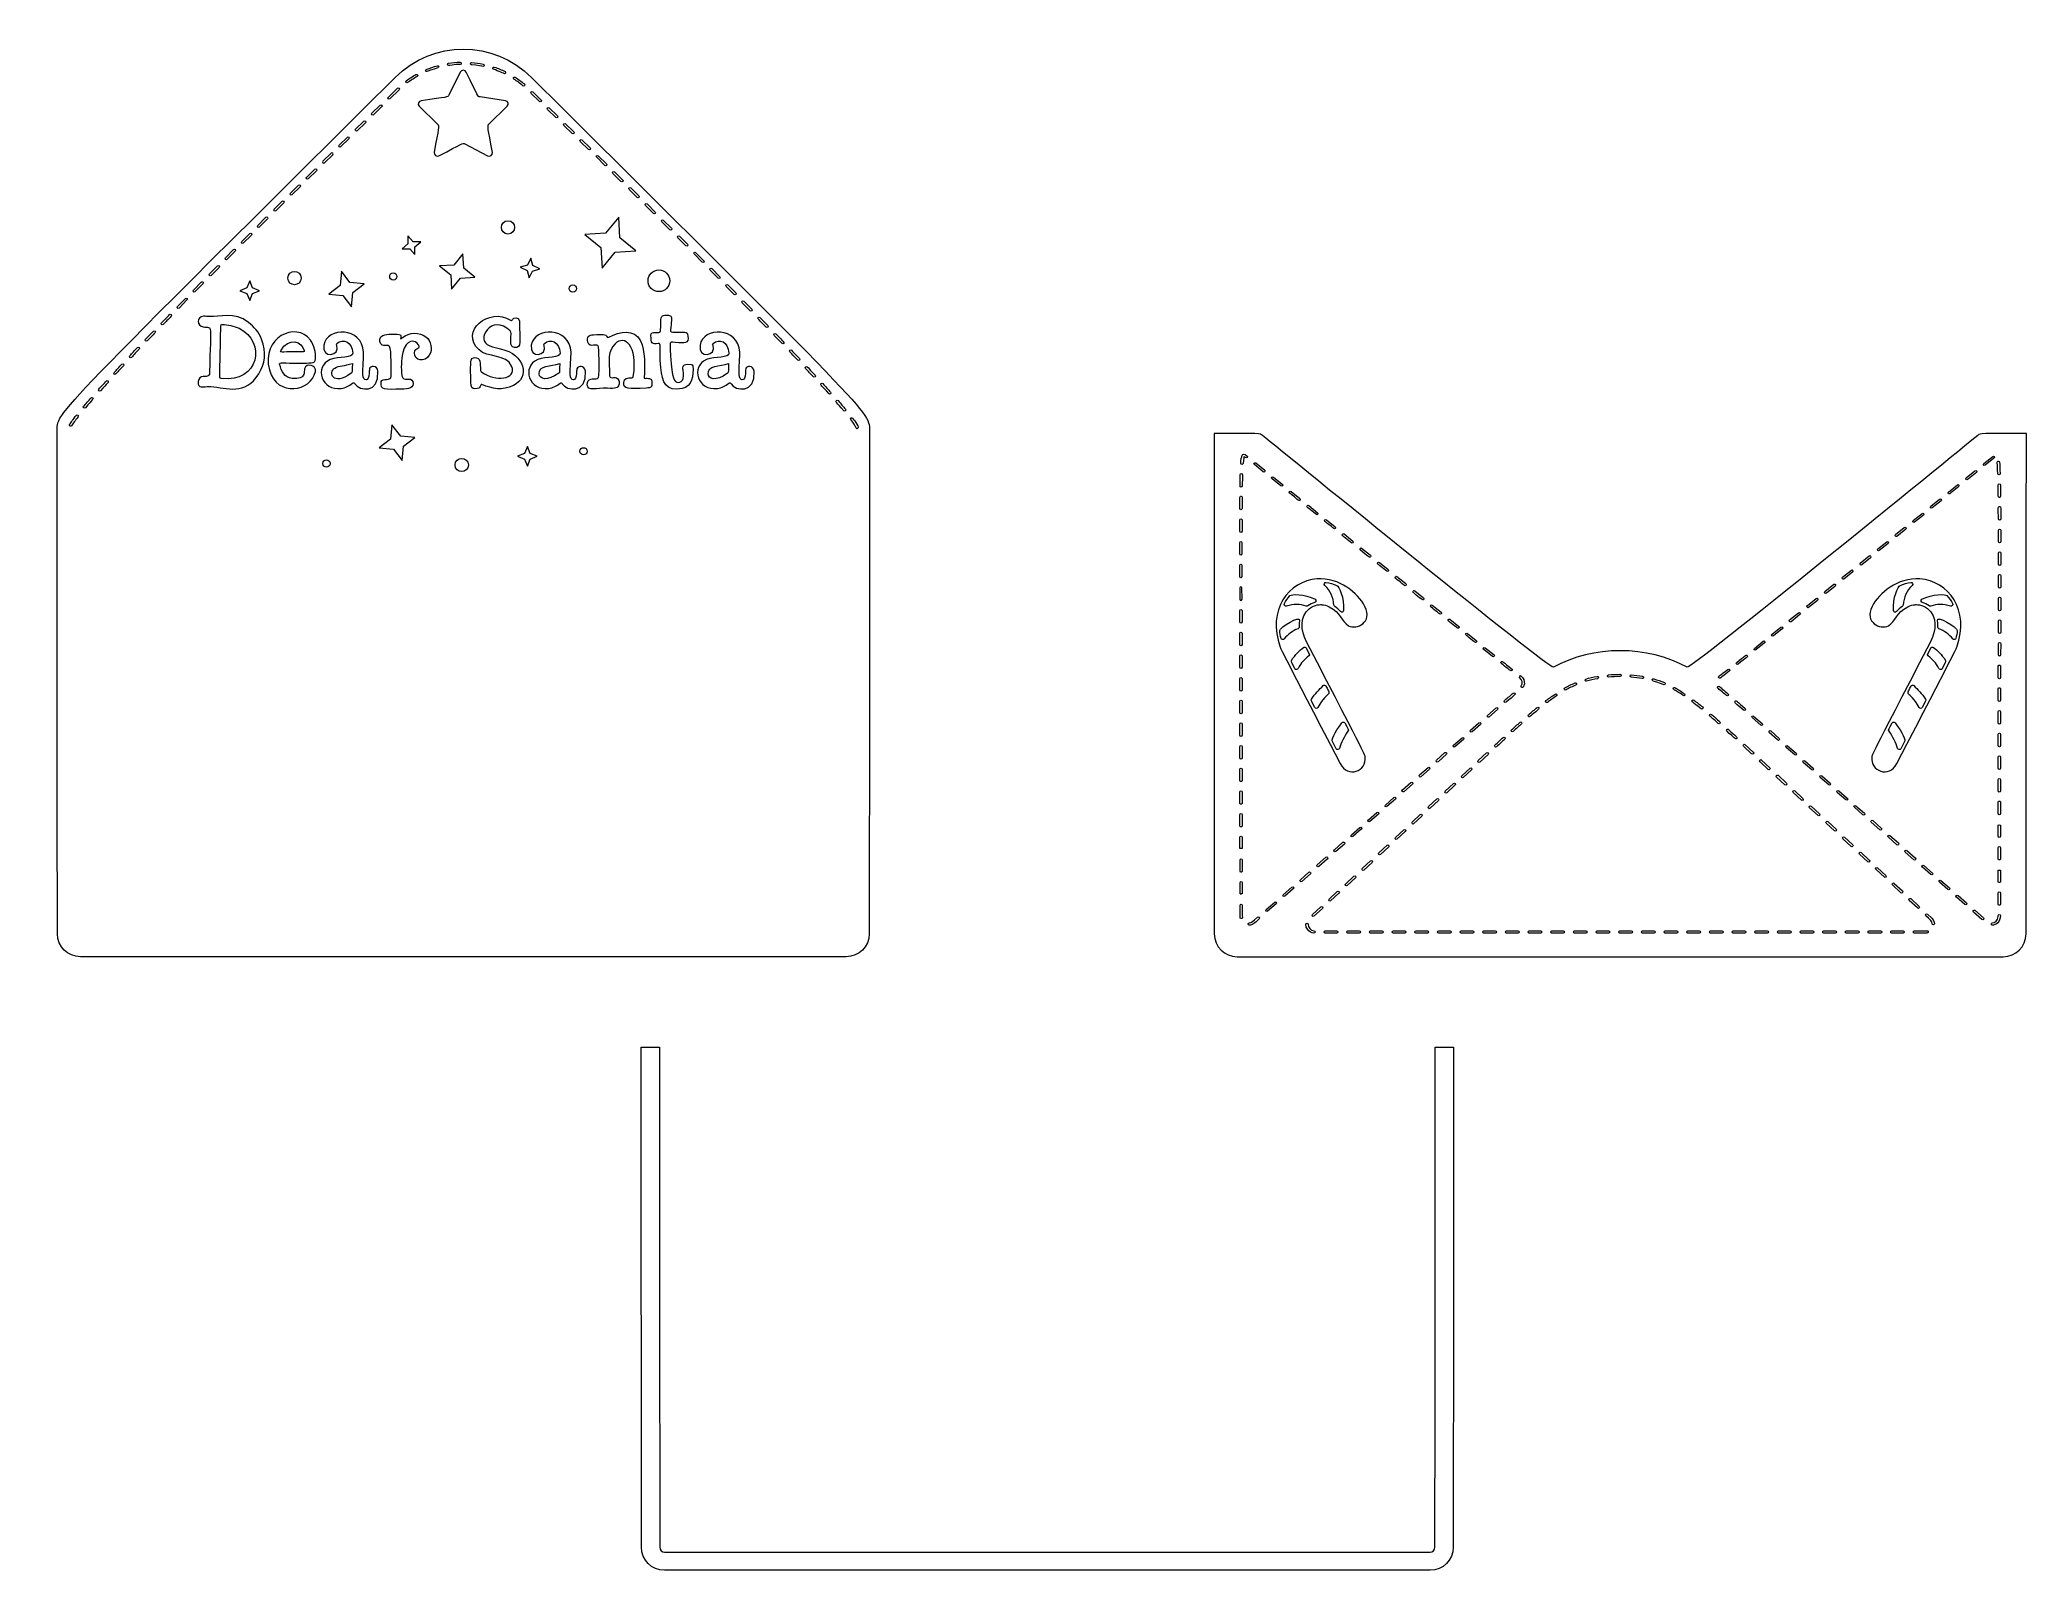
# Model space of a CAD drawing. Header units: inches. Extents: x 0.9 to 13, y 0.4 to 9.7.
import ezdxf

# ---------------------------------------------------------------- set-up
doc = ezdxf.new("R2010")
doc.units = ezdxf.units.IN
doc.header["$MEASUREMENT"] = 0
doc.layers.add('_U+0421_U+043B_U+043E_U+0439 1', color=7, linetype='Continuous')

msp = doc.modelspace()

# ---------------------------------------------------------------- linework, layer by layer
at = {"layer": '_U+0421_U+043B_U+043E_U+0439 1', "color": 7, "lineweight": 9, "true_color": 0xffffff}
for points in [[(4.411, 8.61), (4.331, 8.513), (4.205, 8.506), (4.302, 8.426), (4.31, 8.3), (4.39, 8.397), (4.515, 8.405), (4.418, 8.485), (4.411, 8.61)], [(3.17, 8.383), (3.171, 8.429), (3.206, 8.46), (3.159, 8.461), (3.128, 8.496), (3.127, 8.449), (3.093, 8.418), (3.139, 8.417), (3.17, 8.383)], [(3.536, 8.245), (3.469, 8.3), (3.463, 8.387), (3.408, 8.319), (3.321, 8.314), (3.389, 8.259), (3.394, 8.172), (3.449, 8.239), (3.536, 8.245)], [(3.853, 8.285), (3.866, 8.241), (3.887, 8.282), (3.931, 8.296), (3.889, 8.316), (3.876, 8.361), (3.856, 8.319), (3.811, 8.306), (3.853, 8.285)], [(2.165, 8.103), (2.182, 8.146), (2.225, 8.163), (2.182, 8.18), (2.165, 8.223), (2.148, 8.18), (2.105, 8.163), (2.148, 8.146), (2.165, 8.103)], [(2.715, 8.195), (2.646, 8.142), (2.732, 8.134), (2.785, 8.065), (2.793, 8.151), (2.862, 8.204), (2.775, 8.212), (2.723, 8.281), (2.715, 8.195)], [(3.031, 7.346), (3.023, 7.259), (2.954, 7.206), (3.041, 7.198), (3.094, 7.129), (3.102, 7.216), (3.171, 7.269), (3.084, 7.277), (3.031, 7.346)], [(3.855, 7.215), (3.838, 7.172), (3.795, 7.155), (3.838, 7.138), (3.855, 7.095), (3.872, 7.138), (3.915, 7.155), (3.872, 7.172), (3.855, 7.215)]]:
    msp.add_lwpolyline(points, dxfattribs=at)
at = {"layer": '_U+0421_U+043B_U+043E_U+0439 1', "color": 12, "lineweight": 9, "true_color": 0xe30613}
for points, knots in [([(3.88, 9.462), (3.651, 9.691), (3.28, 9.691), (3.05, 9.462), (0.887, 7.307), (0.993, 7.429), (0.993, 7.292), (0.993, 5.237), (0.994, 4.505), (0.995, 4.247), (0.995, 4.169), (1.057, 4.107), (1.135, 4.107), (1.213, 4.107), (5.717, 4.107), (5.796, 4.107), (5.873, 4.107), (5.936, 4.169), (5.936, 4.247), (5.937, 4.96), (5.937, 7.306), (5.937, 7.293), (5.937, 7.429), (6.041, 7.309), (3.88, 9.462)], [0, 0, 0, 0, 1, 1, 1, 2, 2, 2, 3, 3, 3, 4, 4, 4, 5, 5, 5, 6, 6, 6, 7, 7, 7, 8, 8, 8, 8]), ([(3.733, 9.286), (3.733, 9.286), (3.621, 9.177), (3.621, 9.177), (3.609, 9.165), (3.616, 9.156), (3.642, 9.005), (3.645, 8.989), (3.628, 8.976), (3.613, 8.984), (3.613, 8.984), (3.474, 9.057), (3.474, 9.057), (3.461, 9.064), (3.46, 9.059), (3.317, 8.984), (3.303, 8.976), (3.286, 8.989), (3.288, 9.005), (3.314, 9.156), (3.321, 9.165), (3.309, 9.177), (3.309, 9.177), (3.197, 9.286), (3.197, 9.286), (3.185, 9.298), (3.192, 9.318), (3.208, 9.32), (3.369, 9.343), (3.371, 9.34), (3.378, 9.353), (3.378, 9.353), (3.447, 9.494), (3.447, 9.494), (3.455, 9.509), (3.476, 9.509), (3.483, 9.494), (3.558, 9.342), (3.553, 9.345), (3.567, 9.343), (3.567, 9.343), (3.722, 9.32), (3.722, 9.32), (3.739, 9.318), (3.745, 9.298), (3.733, 9.286)], [0, 0, 0, 0, 1, 1, 1, 2, 2, 2, 3, 3, 3, 4, 4, 4, 5, 5, 5, 6, 6, 6, 7, 7, 7, 8, 8, 8, 9, 9, 9, 10, 10, 10, 11, 11, 11, 12, 12, 12, 13, 13, 13, 14, 14, 14, 15, 15, 15, 15]), ([(12.979, 7.293), (12.979, 7.293), (12.978, 4.505), (12.977, 4.247), (12.977, 4.169), (12.915, 4.107), (12.837, 4.107), (12.837, 4.107), (8.176, 4.107), (8.176, 4.107), (8.099, 4.107), (8.036, 4.169), (8.036, 4.247), (8.036, 4.505), (8.035, 7.293), (8.035, 7.293), (8.322, 7.293), (8.312, 7.296), (8.33, 7.281), (8.493, 7.149), (10.077, 5.857), (10.1, 5.87), (10.34, 6.004), (10.675, 6.004), (10.914, 5.87), (10.937, 5.857), (12.522, 7.149), (12.684, 7.282), (12.703, 7.296), (12.693, 7.293), (12.979, 7.293)], [0, 0, 0, 0, 1, 1, 1, 2, 2, 2, 3, 3, 3, 4, 4, 4, 5, 5, 5, 6, 6, 6, 7, 7, 7, 8, 8, 8, 9, 9, 9, 10, 10, 10, 10]), ([(9.381, 3.557), (9.381, 3.557), (9.38, 0.755), (9.379, 0.511), (9.379, 0.495), (9.366, 0.482), (9.35, 0.482), (9.35, 0.482), (4.69, 0.482), (4.69, 0.482), (4.674, 0.482), (4.661, 0.495), (4.661, 0.511), (4.66, 0.755), (4.66, 3.557), (4.66, 3.557), (4.66, 3.557), (4.548, 3.557), (4.548, 3.557), (4.548, 3.557), (4.549, 0.769), (4.55, 0.511), (4.55, 0.434), (4.612, 0.371), (4.69, 0.371), (4.69, 0.371), (9.35, 0.371), (9.35, 0.371), (9.428, 0.371), (9.49, 0.434), (9.491, 0.511), (9.491, 0.769), (9.492, 3.557), (9.492, 3.557), (9.492, 3.557), (9.381, 3.557), (9.381, 3.557)], [0, 0, 0, 0, 1, 1, 1, 2, 2, 2, 3, 3, 3, 4, 4, 4, 5, 5, 5, 6, 6, 6, 7, 7, 7, 8, 8, 8, 9, 9, 9, 10, 10, 10, 11, 11, 11, 12, 12, 12, 12])]:
    msp.add_open_spline(points, degree=3, knots=knots, dxfattribs=at)
at = {"layer": '_U+0421_U+043B_U+043E_U+0439 1', "color": 7, "lineweight": 9, "true_color": 0xffffff}
for points, knots in [([(3.377, 9.534), (3.377, 9.534), (3.409, 9.54), (3.446, 9.541), (3.456, 9.541), (3.454, 9.556), (3.446, 9.555), (3.422, 9.554), (3.399, 9.552), (3.376, 9.548), (3.367, 9.547), (3.368, 9.534), (3.377, 9.534)], [0, 0, 0, 0, 1, 1, 1, 2, 2, 2, 3, 3, 3, 4, 4, 4, 4]), ([(3.515, 9.539), (3.552, 9.536), (3.584, 9.529), (3.584, 9.529), (3.593, 9.529), (3.594, 9.541), (3.586, 9.543), (3.563, 9.547), (3.539, 9.551), (3.516, 9.553), (3.507, 9.554), (3.505, 9.54), (3.515, 9.539)], [0, 0, 0, 0, 1, 1, 1, 2, 2, 2, 3, 3, 3, 4, 4, 4, 4]), ([(3.126, 9.43), (3.145, 9.443), (3.164, 9.456), (3.184, 9.467), (3.192, 9.472), (3.185, 9.484), (3.177, 9.479), (3.157, 9.468), (3.137, 9.455), (3.118, 9.441), (3.111, 9.436), (3.119, 9.424), (3.126, 9.43)], [0, 0, 0, 0, 1, 1, 1, 2, 2, 2, 3, 3, 3, 4, 4, 4, 4]), ([(3.307, 9.533), (3.284, 9.527), (3.262, 9.519), (3.24, 9.51), (3.233, 9.507), (3.235, 9.497), (3.243, 9.497), (3.243, 9.497), (3.28, 9.511), (3.31, 9.52), (3.319, 9.522), (3.316, 9.536), (3.307, 9.533)], [0, 0, 0, 0, 1, 1, 1, 2, 2, 2, 3, 3, 3, 4, 4, 4, 4]), ([(3.649, 9.511), (3.678, 9.501), (3.716, 9.484), (3.716, 9.484), (3.723, 9.484), (3.725, 9.494), (3.719, 9.498), (3.698, 9.508), (3.676, 9.517), (3.654, 9.524), (3.645, 9.527), (3.64, 9.514), (3.649, 9.511)], [0, 0, 0, 0, 1, 1, 1, 2, 2, 2, 3, 3, 3, 4, 4, 4, 4]), ([(3.773, 9.451), (3.792, 9.439), (3.811, 9.425), (3.828, 9.411), (3.835, 9.405), (3.844, 9.416), (3.837, 9.422), (3.819, 9.437), (3.8, 9.451), (3.78, 9.463), (3.773, 9.468), (3.765, 9.456), (3.773, 9.451)], [0, 0, 0, 0, 1, 1, 1, 2, 2, 2, 3, 3, 3, 4, 4, 4, 4]), ([(3.018, 9.332), (3.018, 9.332), (3.074, 9.386), (3.074, 9.386), (3.08, 9.392), (3.071, 9.402), (3.064, 9.396), (3.064, 9.396), (3.009, 9.342), (3.009, 9.342), (3.002, 9.335), (3.012, 9.325), (3.018, 9.332)], [0, 0, 0, 0, 1, 1, 1, 2, 2, 2, 3, 3, 3, 4, 4, 4, 4]), ([(3.929, 9.315), (3.935, 9.309), (3.945, 9.319), (3.938, 9.325), (3.938, 9.325), (3.889, 9.374), (3.889, 9.374), (3.882, 9.38), (3.872, 9.37), (3.879, 9.364), (3.879, 9.364), (3.929, 9.315), (3.929, 9.315)], [0, 0, 0, 0, 1, 1, 1, 2, 2, 2, 3, 3, 3, 4, 4, 4, 4]), ([(2.819, 9.137), (2.819, 9.137), (2.869, 9.186), (2.869, 9.186), (2.875, 9.192), (2.866, 9.202), (2.859, 9.196), (2.859, 9.196), (2.809, 9.147), (2.809, 9.147), (2.803, 9.141), (2.813, 9.131), (2.819, 9.137)], [0, 0, 0, 0, 1, 1, 1, 2, 2, 2, 3, 3, 3, 4, 4, 4, 4]), ([(2.919, 9.234), (2.919, 9.234), (2.968, 9.283), (2.968, 9.283), (2.975, 9.289), (2.965, 9.299), (2.959, 9.293), (2.959, 9.293), (2.909, 9.244), (2.909, 9.244), (2.902, 9.238), (2.912, 9.228), (2.919, 9.234)], [0, 0, 0, 0, 1, 1, 1, 2, 2, 2, 3, 3, 3, 4, 4, 4, 4]), ([(4.028, 9.218), (4.035, 9.212), (4.045, 9.222), (4.038, 9.228), (4.038, 9.228), (3.988, 9.277), (3.988, 9.277), (3.982, 9.283), (3.972, 9.273), (3.978, 9.267), (3.978, 9.267), (4.028, 9.218), (4.028, 9.218)], [0, 0, 0, 0, 1, 1, 1, 2, 2, 2, 3, 3, 3, 4, 4, 4, 4]), ([(2.72, 9.04), (2.72, 9.04), (2.769, 9.088), (2.769, 9.088), (2.776, 9.095), (2.766, 9.105), (2.76, 9.098), (2.76, 9.098), (2.71, 9.05), (2.71, 9.05), (2.704, 9.043), (2.713, 9.033), (2.72, 9.04)], [0, 0, 0, 0, 1, 1, 1, 2, 2, 2, 3, 3, 3, 4, 4, 4, 4]), ([(4.128, 9.121), (4.134, 9.114), (4.144, 9.124), (4.137, 9.131), (4.137, 9.131), (4.088, 9.179), (4.088, 9.179), (4.081, 9.186), (4.071, 9.176), (4.078, 9.169), (4.078, 9.169), (4.128, 9.121), (4.128, 9.121)], [0, 0, 0, 0, 1, 1, 1, 2, 2, 2, 3, 3, 3, 4, 4, 4, 4]), ([(4.227, 9.023), (4.234, 9.017), (4.243, 9.027), (4.237, 9.033), (4.237, 9.033), (4.187, 9.082), (4.187, 9.082), (4.181, 9.088), (4.171, 9.078), (4.177, 9.072), (4.177, 9.072), (4.227, 9.023), (4.227, 9.023)], [0, 0, 0, 0, 1, 1, 1, 2, 2, 2, 3, 3, 3, 4, 4, 4, 4]), ([(2.611, 8.952), (2.611, 8.952), (2.66, 9.001), (2.66, 9.001), (2.667, 9.007), (2.677, 8.997), (2.67, 8.991), (2.67, 8.991), (2.621, 8.942), (2.621, 8.942), (2.614, 8.936), (2.604, 8.946), (2.611, 8.952)], [0, 0, 0, 0, 1, 1, 1, 2, 2, 2, 3, 3, 3, 4, 4, 4, 4]), ([(4.326, 8.926), (4.333, 8.919), (4.343, 8.929), (4.336, 8.936), (4.336, 8.936), (4.286, 8.984), (4.286, 8.984), (4.28, 8.991), (4.27, 8.981), (4.277, 8.975), (4.277, 8.975), (4.326, 8.926), (4.326, 8.926)], [0, 0, 0, 0, 1, 1, 1, 2, 2, 2, 3, 3, 3, 4, 4, 4, 4]), ([(2.561, 8.903), (2.561, 8.903), (2.512, 8.854), (2.512, 8.854), (2.505, 8.848), (2.515, 8.838), (2.521, 8.844), (2.521, 8.844), (2.571, 8.893), (2.571, 8.893), (2.578, 8.9), (2.568, 8.91), (2.561, 8.903)], [0, 0, 0, 0, 1, 1, 1, 2, 2, 2, 3, 3, 3, 4, 4, 4, 4]), ([(4.425, 8.828), (4.432, 8.822), (4.442, 8.832), (4.435, 8.838), (4.435, 8.838), (4.386, 8.887), (4.386, 8.887), (4.379, 8.893), (4.369, 8.883), (4.376, 8.877), (4.376, 8.877), (4.425, 8.828), (4.425, 8.828)], [0, 0, 0, 0, 1, 1, 1, 2, 2, 2, 3, 3, 3, 4, 4, 4, 4]), ([(2.324, 8.649), (2.324, 8.649), (2.373, 8.698), (2.373, 8.698), (2.38, 8.704), (2.37, 8.714), (2.363, 8.708), (2.363, 8.708), (2.314, 8.659), (2.314, 8.659), (2.307, 8.652), (2.317, 8.642), (2.324, 8.649)], [0, 0, 0, 0, 1, 1, 1, 2, 2, 2, 3, 3, 3, 4, 4, 4, 4]), ([(2.422, 8.747), (2.422, 8.747), (2.472, 8.796), (2.472, 8.796), (2.478, 8.802), (2.469, 8.812), (2.462, 8.805), (2.462, 8.805), (2.413, 8.756), (2.413, 8.756), (2.406, 8.75), (2.416, 8.74), (2.422, 8.747)], [0, 0, 0, 0, 1, 1, 1, 2, 2, 2, 3, 3, 3, 4, 4, 4, 4]), ([(4.524, 8.73), (4.531, 8.724), (4.541, 8.734), (4.534, 8.74), (4.534, 8.74), (4.485, 8.789), (4.485, 8.789), (4.478, 8.796), (4.468, 8.786), (4.475, 8.779), (4.475, 8.779), (4.524, 8.73), (4.524, 8.73)], [0, 0, 0, 0, 1, 1, 1, 2, 2, 2, 3, 3, 3, 4, 4, 4, 4]), ([(2.264, 8.61), (2.264, 8.61), (2.215, 8.56), (2.215, 8.56), (2.209, 8.554), (2.218, 8.544), (2.225, 8.551), (2.225, 8.551), (2.274, 8.6), (2.274, 8.6), (2.281, 8.606), (2.271, 8.616), (2.264, 8.61)], [0, 0, 0, 0, 1, 1, 1, 2, 2, 2, 3, 3, 3, 4, 4, 4, 4]), ([(3.737, 8.508), (3.791, 8.508), (3.791, 8.589), (3.737, 8.589), (3.684, 8.589), (3.684, 8.508), (3.737, 8.508)], [0, 0, 0, 0, 1, 1, 1, 2, 2, 2, 2]), ([(4.623, 8.632), (4.63, 8.626), (4.64, 8.636), (4.633, 8.642), (4.633, 8.642), (4.584, 8.691), (4.584, 8.691), (4.577, 8.698), (4.567, 8.688), (4.574, 8.681), (4.574, 8.681), (4.623, 8.632), (4.623, 8.632)], [0, 0, 0, 0, 1, 1, 1, 2, 2, 2, 3, 3, 3, 4, 4, 4, 4]), ([(4.722, 8.534), (4.728, 8.528), (4.738, 8.538), (4.732, 8.544), (4.732, 8.544), (4.682, 8.593), (4.682, 8.593), (4.676, 8.6), (4.666, 8.59), (4.673, 8.583), (4.673, 8.583), (4.722, 8.534), (4.722, 8.534)], [0, 0, 0, 0, 1, 1, 1, 2, 2, 2, 3, 3, 3, 4, 4, 4, 4]), ([(2.126, 8.452), (2.126, 8.452), (2.176, 8.502), (2.176, 8.502), (2.182, 8.508), (2.172, 8.518), (2.166, 8.511), (2.166, 8.511), (2.117, 8.462), (2.117, 8.462), (2.11, 8.456), (2.12, 8.446), (2.126, 8.452)], [0, 0, 0, 0, 1, 1, 1, 2, 2, 2, 3, 3, 3, 4, 4, 4, 4]), ([(4.82, 8.436), (4.827, 8.429), (4.837, 8.439), (4.83, 8.446), (4.83, 8.446), (4.781, 8.495), (4.781, 8.495), (4.775, 8.501), (4.765, 8.492), (4.771, 8.485), (4.771, 8.485), (4.82, 8.436), (4.82, 8.436)], [0, 0, 0, 0, 1, 1, 1, 2, 2, 2, 3, 3, 3, 4, 4, 4, 4]), ([(2.028, 8.354), (2.028, 8.354), (2.077, 8.403), (2.077, 8.403), (2.084, 8.41), (2.074, 8.419), (2.067, 8.413), (2.067, 8.413), (2.018, 8.364), (2.018, 8.364), (2.012, 8.357), (2.022, 8.347), (2.028, 8.354)], [0, 0, 0, 0, 1, 1, 1, 2, 2, 2, 3, 3, 3, 4, 4, 4, 4]), ([(4.928, 8.347), (4.928, 8.347), (4.879, 8.396), (4.879, 8.396), (4.873, 8.403), (4.863, 8.393), (4.87, 8.387), (4.87, 8.387), (4.919, 8.337), (4.919, 8.337), (4.925, 8.331), (4.935, 8.341), (4.928, 8.347)], [0, 0, 0, 0, 1, 1, 1, 2, 2, 2, 3, 3, 3, 4, 4, 4, 4]), ([(1.93, 8.255), (1.93, 8.255), (1.979, 8.305), (1.979, 8.305), (1.985, 8.311), (1.976, 8.321), (1.969, 8.314), (1.969, 8.314), (1.92, 8.265), (1.92, 8.265), (1.914, 8.258), (1.924, 8.249), (1.93, 8.255)], [0, 0, 0, 0, 1, 1, 1, 2, 2, 2, 3, 3, 3, 4, 4, 4, 4]), ([(2.478, 8.24), (2.478, 8.293), (2.397, 8.293), (2.397, 8.24), (2.397, 8.186), (2.478, 8.186), (2.478, 8.24)], [0, 0, 0, 0, 1, 1, 1, 2, 2, 2, 2]), ([(3.039, 8.228), (3.068, 8.228), (3.068, 8.272), (3.039, 8.272), (3.01, 8.272), (3.01, 8.228), (3.039, 8.228)], [0, 0, 0, 0, 1, 1, 1, 2, 2, 2, 2]), ([(4.59, 8.223), (4.59, 8.187), (4.62, 8.157), (4.656, 8.157), (4.693, 8.157), (4.722, 8.187), (4.722, 8.223), (4.722, 8.26), (4.693, 8.289), (4.656, 8.289), (4.62, 8.289), (4.59, 8.26), (4.59, 8.223)], [0, 0, 0, 0, 1, 1, 1, 2, 2, 2, 3, 3, 3, 4, 4, 4, 4]), ([(5.017, 8.239), (5.023, 8.232), (5.033, 8.242), (5.027, 8.248), (5.027, 8.248), (4.978, 8.298), (4.978, 8.298), (4.971, 8.304), (4.961, 8.295), (4.968, 8.288), (4.968, 8.288), (5.017, 8.239), (5.017, 8.239)], [0, 0, 0, 0, 1, 1, 1, 2, 2, 2, 3, 3, 3, 4, 4, 4, 4]), ([(1.774, 8.116), (1.774, 8.116), (1.725, 8.067), (1.725, 8.067), (1.718, 8.06), (1.728, 8.051), (1.735, 8.057), (1.735, 8.057), (1.783, 8.107), (1.783, 8.107), (1.79, 8.113), (1.78, 8.123), (1.774, 8.116)], [0, 0, 0, 0, 1, 1, 1, 2, 2, 2, 3, 3, 3, 4, 4, 4, 4]), ([(1.871, 8.216), (1.871, 8.216), (1.822, 8.166), (1.822, 8.166), (1.816, 8.159), (1.826, 8.15), (1.832, 8.156), (1.832, 8.156), (1.881, 8.206), (1.881, 8.206), (1.888, 8.212), (1.878, 8.222), (1.871, 8.216)], [0, 0, 0, 0, 1, 1, 1, 2, 2, 2, 3, 3, 3, 4, 4, 4, 4]), ([(4.132, 8.154), (4.161, 8.154), (4.161, 8.198), (4.132, 8.198), (4.103, 8.198), (4.103, 8.154), (4.132, 8.154)], [0, 0, 0, 0, 1, 1, 1, 2, 2, 2, 2]), ([(5.114, 8.14), (5.121, 8.133), (5.131, 8.143), (5.124, 8.149), (5.124, 8.149), (5.075, 8.199), (5.075, 8.199), (5.069, 8.206), (5.059, 8.196), (5.066, 8.189), (5.066, 8.189), (5.114, 8.14), (5.114, 8.14)], [0, 0, 0, 0, 1, 1, 1, 2, 2, 2, 3, 3, 3, 4, 4, 4, 4]), ([(5.212, 8.04), (5.218, 8.034), (5.228, 8.044), (5.222, 8.05), (5.222, 8.05), (5.173, 8.1), (5.173, 8.1), (5.167, 8.106), (5.157, 8.097), (5.163, 8.09), (5.163, 8.09), (5.212, 8.04), (5.212, 8.04)], [0, 0, 0, 0, 1, 1, 1, 2, 2, 2, 3, 3, 3, 4, 4, 4, 4]), ([(1.676, 8.017), (1.66, 8), (1.643, 7.983), (1.628, 7.967), (1.621, 7.961), (1.631, 7.951), (1.638, 7.958), (1.653, 7.974), (1.67, 7.99), (1.686, 8.007), (1.693, 8.014), (1.683, 8.024), (1.676, 8.017)], [0, 0, 0, 0, 1, 1, 1, 2, 2, 2, 3, 3, 3, 4, 4, 4, 4]), ([(2.237, 7.868), (2.268, 7.785), (2.258, 7.718), (2.221, 7.657), (2.138, 7.523), (2.025, 7.57), (1.929, 7.58), (1.9, 7.583), (1.856, 7.564), (1.852, 7.594), (1.848, 7.617), (1.856, 7.633), (1.872, 7.638), (1.899, 7.646), (1.921, 7.632), (1.921, 7.665), (1.926, 7.981), (1.944, 7.932), (1.882, 7.943), (1.841, 7.949), (1.842, 8.003), (1.884, 8.007), (1.896, 8.008), (1.908, 8.006), (1.92, 8.005), (1.979, 8.001), (2.074, 8.037), (2.157, 7.97), (2.191, 7.942), (2.221, 7.911), (2.237, 7.868)], [0, 0, 0, 0, 1, 1, 1, 2, 2, 2, 3, 3, 3, 4, 4, 4, 5, 5, 5, 6, 6, 6, 7, 7, 7, 8, 8, 8, 9, 9, 9, 10, 10, 10, 10]), ([(2.535, 7.862), (2.559, 7.828), (2.567, 7.789), (2.566, 7.749), (2.565, 7.73), (2.558, 7.725), (2.539, 7.724), (2.519, 7.723), (2.5, 7.72), (2.484, 7.721), (2.411, 7.718), (2.343, 7.733), (2.347, 7.716), (2.358, 7.668), (2.377, 7.634), (2.423, 7.629), (2.512, 7.618), (2.495, 7.672), (2.498, 7.687), (2.508, 7.726), (2.573, 7.71), (2.565, 7.67), (2.539, 7.549), (2.333, 7.511), (2.285, 7.681), (2.231, 7.876), (2.449, 7.981), (2.535, 7.862)], [0, 0, 0, 0, 1, 1, 1, 2, 2, 2, 3, 3, 3, 4, 4, 4, 5, 5, 5, 6, 6, 6, 7, 7, 7, 8, 8, 8, 9, 9, 9, 9]), ([(3.691, 7.809), (3.669, 7.814), (3.648, 7.819), (3.626, 7.827), (3.532, 7.859), (3.64, 8.028), (3.75, 7.918), (3.754, 7.913), (3.756, 7.909), (3.756, 7.902), (3.75, 7.829), (3.758, 7.819), (3.776, 7.817), (3.825, 7.814), (3.807, 7.851), (3.807, 7.979), (3.804, 8.006), (3.769, 8.001), (3.764, 7.987), (3.761, 7.979), (3.758, 7.981), (3.753, 7.984), (3.623, 8.065), (3.439, 7.916), (3.561, 7.802), (3.611, 7.755), (3.729, 7.777), (3.759, 7.704), (3.794, 7.62), (3.659, 7.608), (3.578, 7.666), (3.572, 7.67), (3.569, 7.675), (3.569, 7.682), (3.569, 7.7), (3.569, 7.717), (3.566, 7.734), (3.561, 7.764), (3.51, 7.765), (3.51, 7.729), (3.51, 7.571), (3.506, 7.559), (3.55, 7.567), (3.564, 7.57), (3.568, 7.573), (3.571, 7.588), (3.572, 7.593), (3.573, 7.594), (3.578, 7.592), (3.646, 7.564), (3.699, 7.553), (3.77, 7.586), (3.869, 7.631), (3.845, 7.777), (3.691, 7.809)], [0, 0, 0, 0, 1, 1, 1, 2, 2, 2, 3, 3, 3, 4, 4, 4, 5, 5, 5, 6, 6, 6, 7, 7, 7, 8, 8, 8, 9, 9, 9, 10, 10, 10, 11, 11, 11, 12, 12, 12, 13, 13, 13, 14, 14, 14, 15, 15, 15, 16, 16, 16, 17, 17, 17, 18, 18, 18, 18]), ([(4.852, 7.714), (4.77, 7.726), (4.816, 7.669), (4.803, 7.628), (4.799, 7.614), (4.786, 7.604), (4.772, 7.604), (4.749, 7.605), (4.736, 7.622), (4.727, 7.766), (4.72, 7.888), (4.716, 7.839), (4.807, 7.845), (4.824, 7.846), (4.832, 7.854), (4.833, 7.872), (4.834, 7.918), (4.82, 7.911), (4.774, 7.911), (4.774, 7.911), (4.774, 7.911), (4.774, 7.911), (4.71, 7.911), (4.727, 7.9), (4.733, 7.989), (4.734, 8.004), (4.731, 8.017), (4.691, 8.013), (4.667, 8.011), (4.668, 8.006), (4.666, 7.919), (4.665, 7.894), (4.605, 7.927), (4.607, 7.89), (4.608, 7.841), (4.613, 7.835), (4.651, 7.841), (4.674, 7.844), (4.656, 7.828), (4.667, 7.696), (4.675, 7.602), (4.698, 7.548), (4.798, 7.567), (4.856, 7.578), (4.869, 7.646), (4.862, 7.705), (4.861, 7.71), (4.857, 7.714), (4.852, 7.714)], [0, 0, 0, 0, 1, 1, 1, 2, 2, 2, 3, 3, 3, 4, 4, 4, 5, 5, 5, 6, 6, 6, 7, 7, 7, 8, 8, 8, 9, 9, 9, 10, 10, 10, 11, 11, 11, 12, 12, 12, 13, 13, 13, 14, 14, 14, 15, 15, 15, 16, 16, 16, 16]), ([(5.27, 8), (5.264, 8.007), (5.254, 7.997), (5.26, 7.991), (5.277, 7.974), (5.293, 7.957), (5.309, 7.941), (5.315, 7.934), (5.325, 7.944), (5.319, 7.95), (5.303, 7.967), (5.287, 7.983), (5.27, 8)], [0, 0, 0, 0, 1, 1, 1, 2, 2, 2, 3, 3, 3, 4, 4, 4, 4]), ([(1.579, 7.917), (1.563, 7.9), (1.547, 7.883), (1.531, 7.867), (1.525, 7.861), (1.535, 7.851), (1.541, 7.858), (1.557, 7.874), (1.573, 7.89), (1.589, 7.908), (1.596, 7.914), (1.586, 7.924), (1.579, 7.917)], [0, 0, 0, 0, 1, 1, 1, 2, 2, 2, 3, 3, 3, 4, 4, 4, 4]), ([(2.1, 7.934), (2.068, 7.949), (2.034, 7.954), (1.998, 7.958), (1.985, 7.959), (1.99, 7.967), (1.984, 7.674), (1.984, 7.674), (1.983, 7.674), (1.983, 7.674), (1.983, 7.662), (1.983, 7.65), (1.983, 7.637), (1.983, 7.631), (1.985, 7.628), (1.992, 7.628), (2.222, 7.6), (2.268, 7.853), (2.1, 7.934)], [0, 0, 0, 0, 1, 1, 1, 2, 2, 2, 3, 3, 3, 4, 4, 4, 5, 5, 5, 6, 6, 6, 6]), ([(2.497, 7.798), (2.485, 7.852), (2.402, 7.885), (2.354, 7.797), (2.346, 7.782), (2.369, 7.794), (2.49, 7.791), (2.494, 7.791), (2.499, 7.791), (2.497, 7.798)], [0, 0, 0, 0, 1, 1, 1, 2, 2, 2, 3, 3, 3, 3]), ([(2.945, 7.672), (2.956, 7.536), (2.829, 7.551), (2.805, 7.596), (2.801, 7.603), (2.798, 7.604), (2.791, 7.599), (2.771, 7.582), (2.748, 7.572), (2.722, 7.568), (2.603, 7.549), (2.555, 7.702), (2.655, 7.743), (2.708, 7.764), (2.794, 7.752), (2.792, 7.782), (2.787, 7.857), (2.733, 7.87), (2.696, 7.842), (2.691, 7.838), (2.693, 7.835), (2.695, 7.83), (2.72, 7.765), (2.602, 7.747), (2.616, 7.832), (2.634, 7.942), (2.851, 7.944), (2.858, 7.788), (2.859, 7.765), (2.853, 7.688), (2.854, 7.653), (2.855, 7.608), (2.891, 7.608), (2.892, 7.659), (2.892, 7.668), (2.893, 7.677), (2.894, 7.687), (2.897, 7.706), (2.942, 7.71), (2.945, 7.672)], [0, 0, 0, 0, 1, 1, 1, 2, 2, 2, 3, 3, 3, 4, 4, 4, 5, 5, 5, 6, 6, 6, 7, 7, 7, 8, 8, 8, 9, 9, 9, 10, 10, 10, 11, 11, 11, 12, 12, 12, 13, 13, 13, 13]), ([(3.237, 7.882), (3.196, 7.913), (3.139, 7.911), (3.095, 7.877), (3.091, 7.874), (3.088, 7.871), (3.083, 7.869), (3.084, 7.882), (3.088, 7.896), (3.075, 7.897), (3.041, 7.899), (3.008, 7.9), (2.976, 7.891), (2.953, 7.884), (2.953, 7.856), (2.964, 7.839), (2.972, 7.826), (2.986, 7.827), (3.002, 7.83), (3.029, 7.834), (3.023, 7.785), (3.027, 7.642), (3.028, 7.613), (2.969, 7.631), (2.966, 7.609), (2.959, 7.552), (2.987, 7.563), (3.088, 7.563), (3.13, 7.563), (3.172, 7.57), (3.157, 7.609), (3.145, 7.644), (3.099, 7.602), (3.092, 7.645), (3.085, 7.692), (3.087, 7.739), (3.097, 7.786), (3.115, 7.869), (3.171, 7.866), (3.193, 7.834), (3.212, 7.807), (3.17, 7.822), (3.169, 7.784), (3.166, 7.736), (3.231, 7.724), (3.258, 7.77), (3.28, 7.806), (3.27, 7.857), (3.237, 7.882)], [0, 0, 0, 0, 1, 1, 1, 2, 2, 2, 3, 3, 3, 4, 4, 4, 5, 5, 5, 6, 6, 6, 7, 7, 7, 8, 8, 8, 9, 9, 9, 10, 10, 10, 11, 11, 11, 12, 12, 12, 13, 13, 13, 14, 14, 14, 15, 15, 15, 16, 16, 16, 16]), ([(4.067, 7.596), (4.063, 7.603), (4.06, 7.604), (4.054, 7.599), (4.034, 7.582), (4.011, 7.572), (3.985, 7.568), (3.866, 7.549), (3.817, 7.702), (3.918, 7.743), (3.97, 7.764), (4.056, 7.752), (4.054, 7.782), (4.049, 7.857), (3.995, 7.87), (3.959, 7.842), (3.954, 7.838), (3.956, 7.835), (3.957, 7.83), (3.982, 7.765), (3.865, 7.747), (3.879, 7.832), (3.897, 7.942), (4.114, 7.944), (4.121, 7.788), (4.122, 7.765), (4.115, 7.688), (4.116, 7.653), (4.118, 7.608), (4.153, 7.608), (4.154, 7.659), (4.154, 7.668), (4.156, 7.677), (4.157, 7.687), (4.16, 7.706), (4.205, 7.71), (4.208, 7.672), (4.219, 7.536), (4.092, 7.551), (4.067, 7.596)], [0, 0, 0, 0, 1, 1, 1, 2, 2, 2, 3, 3, 3, 4, 4, 4, 5, 5, 5, 6, 6, 6, 7, 7, 7, 8, 8, 8, 9, 9, 9, 10, 10, 10, 11, 11, 11, 12, 12, 12, 13, 13, 13, 13]), ([(4.598, 7.628), (4.589, 7.63), (4.581, 7.63), (4.573, 7.629), (4.567, 7.628), (4.565, 7.629), (4.566, 7.635), (4.57, 7.697), (4.573, 7.802), (4.544, 7.857), (4.504, 7.932), (4.42, 7.918), (4.35, 7.88), (4.344, 7.877), (4.341, 7.876), (4.339, 7.883), (4.333, 7.899), (4.314, 7.897), (4.258, 7.895), (4.225, 7.893), (4.217, 7.882), (4.224, 7.85), (4.232, 7.808), (4.286, 7.85), (4.288, 7.821), (4.293, 7.764), (4.292, 7.668), (4.29, 7.644), (4.288, 7.63), (4.288, 7.63), (4.273, 7.627), (4.259, 7.625), (4.218, 7.635), (4.22, 7.589), (4.221, 7.548), (4.272, 7.573), (4.343, 7.569), (4.393, 7.565), (4.406, 7.57), (4.412, 7.59), (4.415, 7.598), (4.414, 7.607), (4.412, 7.616), (4.4, 7.653), (4.358, 7.617), (4.356, 7.645), (4.351, 7.74), (4.344, 7.795), (4.39, 7.84), (4.444, 7.894), (4.53, 7.834), (4.5, 7.64), (4.499, 7.635), (4.496, 7.634), (4.491, 7.633), (4.464, 7.632), (4.443, 7.631), (4.442, 7.603), (4.441, 7.561), (4.467, 7.567), (4.58, 7.569), (4.586, 7.57), (4.592, 7.571), (4.598, 7.572), (4.611, 7.575), (4.613, 7.58), (4.613, 7.597), (4.613, 7.619), (4.611, 7.625), (4.598, 7.628)], [0, 0, 0, 0, 1, 1, 1, 2, 2, 2, 3, 3, 3, 4, 4, 4, 5, 5, 5, 6, 6, 6, 7, 7, 7, 8, 8, 8, 9, 9, 9, 10, 10, 10, 11, 11, 11, 12, 12, 12, 13, 13, 13, 14, 14, 14, 15, 15, 15, 16, 16, 16, 17, 17, 17, 18, 18, 18, 19, 19, 19, 20, 20, 20, 21, 21, 21, 22, 22, 22, 23, 23, 23, 23]), ([(5.235, 7.672), (5.246, 7.536), (5.119, 7.551), (5.095, 7.596), (5.091, 7.603), (5.088, 7.604), (5.081, 7.599), (5.061, 7.582), (5.038, 7.572), (5.012, 7.568), (4.893, 7.549), (4.845, 7.702), (4.945, 7.743), (4.998, 7.764), (5.084, 7.752), (5.082, 7.782), (5.077, 7.857), (5.023, 7.87), (4.986, 7.842), (4.981, 7.838), (4.983, 7.835), (4.985, 7.83), (5.01, 7.765), (4.892, 7.747), (4.906, 7.832), (4.924, 7.942), (5.141, 7.944), (5.148, 7.788), (5.149, 7.765), (5.143, 7.688), (5.144, 7.653), (5.145, 7.608), (5.181, 7.608), (5.182, 7.659), (5.182, 7.668), (5.183, 7.677), (5.184, 7.687), (5.187, 7.706), (5.232, 7.71), (5.235, 7.672)], [0, 0, 0, 0, 1, 1, 1, 2, 2, 2, 3, 3, 3, 4, 4, 4, 5, 5, 5, 6, 6, 6, 7, 7, 7, 8, 8, 8, 9, 9, 9, 10, 10, 10, 11, 11, 11, 12, 12, 12, 13, 13, 13, 13]), ([(5.367, 7.9), (5.361, 7.907), (5.351, 7.897), (5.357, 7.891), (5.374, 7.874), (5.39, 7.857), (5.405, 7.841), (5.412, 7.834), (5.422, 7.844), (5.415, 7.85), (5.4, 7.867), (5.384, 7.883), (5.367, 7.9)], [0, 0, 0, 0, 1, 1, 1, 2, 2, 2, 3, 3, 3, 4, 4, 4, 4]), ([(1.483, 7.817), (1.466, 7.8), (1.45, 7.783), (1.435, 7.767), (1.429, 7.76), (1.439, 7.75), (1.445, 7.757), (1.46, 7.773), (1.476, 7.79), (1.493, 7.807), (1.499, 7.814), (1.489, 7.824), (1.483, 7.817)], [0, 0, 0, 0, 1, 1, 1, 2, 2, 2, 3, 3, 3, 4, 4, 4, 4]), ([(5.463, 7.8), (5.457, 7.807), (5.447, 7.797), (5.453, 7.791), (5.47, 7.773), (5.486, 7.756), (5.501, 7.74), (5.507, 7.733), (5.518, 7.743), (5.511, 7.75), (5.496, 7.766), (5.48, 7.783), (5.463, 7.8)], [0, 0, 0, 0, 1, 1, 1, 2, 2, 2, 3, 3, 3, 4, 4, 4, 4]), ([(1.387, 7.716), (1.371, 7.698), (1.355, 7.681), (1.34, 7.665), (1.334, 7.658), (1.344, 7.649), (1.35, 7.656), (1.365, 7.672), (1.381, 7.689), (1.397, 7.706), (1.404, 7.713), (1.394, 7.723), (1.387, 7.716)], [0, 0, 0, 0, 1, 1, 1, 2, 2, 2, 3, 3, 3, 4, 4, 4, 4]), ([(2.79, 7.72), (2.741, 7.703), (2.709, 7.708), (2.683, 7.692), (2.641, 7.666), (2.67, 7.579), (2.783, 7.66), (2.79, 7.665), (2.788, 7.673), (2.79, 7.72)], [0, 0, 0, 0, 1, 1, 1, 2, 2, 2, 3, 3, 3, 3]), ([(4.052, 7.72), (3.996, 7.701), (3.925, 7.709), (3.927, 7.657), (3.929, 7.622), (3.977, 7.611), (4.046, 7.66), (4.053, 7.665), (4.051, 7.673), (4.052, 7.72)], [0, 0, 0, 0, 1, 1, 1, 2, 2, 2, 3, 3, 3, 3]), ([(5.08, 7.72), (5.023, 7.701), (4.953, 7.709), (4.955, 7.657), (4.956, 7.625), (5, 7.607), (5.073, 7.66), (5.08, 7.665), (5.078, 7.673), (5.08, 7.72)], [0, 0, 0, 0, 1, 1, 1, 2, 2, 2, 3, 3, 3, 3]), ([(5.559, 7.699), (5.553, 7.706), (5.542, 7.696), (5.549, 7.69), (5.565, 7.672), (5.581, 7.655), (5.596, 7.639), (5.602, 7.632), (5.613, 7.641), (5.606, 7.648), (5.591, 7.664), (5.576, 7.681), (5.559, 7.699)], [0, 0, 0, 0, 1, 1, 1, 2, 2, 2, 3, 3, 3, 4, 4, 4, 4]), ([(1.2, 7.511), (1.182, 7.491), (1.167, 7.474), (1.154, 7.459), (1.148, 7.452), (1.159, 7.443), (1.165, 7.45), (1.208, 7.501), (1.217, 7.505), (1.209, 7.512), (1.207, 7.514), (1.202, 7.514), (1.2, 7.511)], [0, 0, 0, 0, 1, 1, 1, 2, 2, 2, 3, 3, 3, 4, 4, 4, 4]), ([(1.293, 7.614), (1.276, 7.596), (1.26, 7.579), (1.246, 7.563), (1.24, 7.556), (1.25, 7.547), (1.256, 7.553), (1.3, 7.602), (1.31, 7.607), (1.302, 7.615), (1.3, 7.617), (1.295, 7.617), (1.293, 7.614)], [0, 0, 0, 0, 1, 1, 1, 2, 2, 2, 3, 3, 3, 4, 4, 4, 4]), ([(5.653, 7.597), (5.651, 7.6), (5.646, 7.6), (5.644, 7.598), (5.636, 7.59), (5.646, 7.585), (5.69, 7.536), (5.696, 7.529), (5.706, 7.539), (5.7, 7.546), (5.686, 7.561), (5.67, 7.579), (5.653, 7.597)], [0, 0, 0, 0, 1, 1, 1, 2, 2, 2, 3, 3, 3, 4, 4, 4, 4]), ([(1.11, 7.405), (1.09, 7.38), (1.077, 7.361), (1.069, 7.348), (1.065, 7.34), (1.077, 7.333), (1.081, 7.341), (1.088, 7.353), (1.102, 7.372), (1.121, 7.396), (1.126, 7.403), (1.116, 7.412), (1.11, 7.405)], [0, 0, 0, 0, 1, 1, 1, 2, 2, 2, 3, 3, 3, 4, 4, 4, 4]), ([(5.746, 7.494), (5.744, 7.496), (5.739, 7.497), (5.736, 7.494), (5.728, 7.487), (5.737, 7.484), (5.781, 7.432), (5.786, 7.425), (5.797, 7.434), (5.791, 7.441), (5.778, 7.456), (5.763, 7.474), (5.746, 7.494)], [0, 0, 0, 0, 1, 1, 1, 2, 2, 2, 3, 3, 3, 4, 4, 4, 4]), ([(5.835, 7.387), (5.829, 7.394), (5.818, 7.385), (5.824, 7.378), (5.842, 7.353), (5.849, 7.341), (5.852, 7.335), (5.854, 7.332), (5.858, 7.321), (5.862, 7.322), (5.882, 7.329), (5.848, 7.369), (5.835, 7.387)], [0, 0, 0, 0, 1, 1, 1, 2, 2, 2, 3, 3, 3, 4, 4, 4, 4]), ([(2.61, 7.111), (2.61, 7.082), (2.654, 7.082), (2.654, 7.111), (2.654, 7.14), (2.61, 7.14), (2.61, 7.111)], [0, 0, 0, 0, 1, 1, 1, 2, 2, 2, 2]), ([(3.415, 7.102), (3.415, 7.048), (3.496, 7.048), (3.496, 7.102), (3.496, 7.155), (3.415, 7.155), (3.415, 7.102)], [0, 0, 0, 0, 1, 1, 1, 2, 2, 2, 2]), ([(4.175, 7.185), (4.175, 7.156), (4.219, 7.156), (4.219, 7.185), (4.219, 7.214), (4.175, 7.214), (4.175, 7.185)], [0, 0, 0, 0, 1, 1, 1, 2, 2, 2, 2]), ([(8.197, 7.112), (8.197, 7.103), (8.211, 7.102), (8.211, 7.111), (8.214, 7.141), (8.217, 7.15), (8.218, 7.153), (8.22, 7.152), (8.225, 7.148), (8.226, 7.147), (8.233, 7.141), (8.242, 7.152), (8.235, 7.158), (8.205, 7.182), (8.201, 7.156), (8.197, 7.112)], [0, 0, 0, 0, 1, 1, 1, 2, 2, 2, 3, 3, 3, 4, 4, 4, 5, 5, 5, 5]), ([(12.774, 7.154), (12.774, 7.154), (12.72, 7.11), (12.72, 7.11), (12.713, 7.105), (12.721, 7.094), (12.729, 7.1), (12.729, 7.1), (12.782, 7.143), (12.782, 7.143), (12.789, 7.149), (12.781, 7.159), (12.774, 7.154)], [0, 0, 0, 0, 1, 1, 1, 2, 2, 2, 3, 3, 3, 4, 4, 4, 4]), ([(8.194, 7.043), (8.194, 7.023), (8.193, 7), (8.193, 6.974), (8.192, 6.965), (8.206, 6.964), (8.206, 6.974), (8.207, 7), (8.207, 7.023), (8.208, 7.042), (8.208, 7.052), (8.194, 7.052), (8.194, 7.043)], [0, 0, 0, 0, 1, 1, 1, 2, 2, 2, 3, 3, 3, 4, 4, 4, 4]), ([(8.289, 7.114), (8.282, 7.12), (8.273, 7.109), (8.28, 7.104), (8.28, 7.104), (8.334, 7.06), (8.334, 7.06), (8.341, 7.055), (8.35, 7.065), (8.343, 7.071), (8.343, 7.071), (8.289, 7.114), (8.289, 7.114)], [0, 0, 0, 0, 1, 1, 1, 2, 2, 2, 3, 3, 3, 4, 4, 4, 4]), ([(8.441, 6.974), (8.448, 6.968), (8.457, 6.979), (8.45, 6.985), (8.45, 6.985), (8.396, 7.028), (8.396, 7.028), (8.389, 7.034), (8.38, 7.023), (8.388, 7.017), (8.388, 7.017), (8.441, 6.974), (8.441, 6.974)], [0, 0, 0, 0, 1, 1, 1, 2, 2, 2, 3, 3, 3, 4, 4, 4, 4]), ([(12.617, 7.011), (12.621, 7.011), (12.672, 7.054), (12.675, 7.056), (12.682, 7.062), (12.673, 7.073), (12.666, 7.067), (12.666, 7.067), (12.612, 7.024), (12.612, 7.024), (12.607, 7.02), (12.61, 7.011), (12.617, 7.011)], [0, 0, 0, 0, 1, 1, 1, 2, 2, 2, 3, 3, 3, 4, 4, 4, 4]), ([(12.819, 7.049), (12.818, 7.079), (12.817, 7.101), (12.816, 7.118), (12.815, 7.122), (12.812, 7.125), (12.808, 7.125), (12.798, 7.124), (12.803, 7.119), (12.805, 7.049), (12.806, 7.039), (12.82, 7.04), (12.819, 7.049)], [0, 0, 0, 0, 1, 1, 1, 2, 2, 2, 3, 3, 3, 4, 4, 4, 4]), ([(8.199, 6.912), (8.187, 6.912), (8.192, 6.893), (8.191, 6.836), (8.191, 6.832), (8.194, 6.829), (8.198, 6.829), (8.21, 6.829), (8.205, 6.846), (8.206, 6.905), (8.206, 6.909), (8.203, 6.912), (8.199, 6.912)], [0, 0, 0, 0, 1, 1, 1, 2, 2, 2, 3, 3, 3, 4, 4, 4, 4]), ([(8.558, 6.888), (8.561, 6.891), (8.56, 6.896), (8.557, 6.898), (8.557, 6.898), (8.504, 6.941), (8.504, 6.941), (8.497, 6.947), (8.488, 6.936), (8.495, 6.93), (8.541, 6.893), (8.552, 6.88), (8.558, 6.888)], [0, 0, 0, 0, 1, 1, 1, 2, 2, 2, 3, 3, 3, 4, 4, 4, 4]), ([(12.406, 6.84), (12.406, 6.84), (12.46, 6.883), (12.46, 6.883), (12.467, 6.889), (12.458, 6.9), (12.451, 6.894), (12.451, 6.894), (12.398, 6.851), (12.398, 6.851), (12.39, 6.845), (12.399, 6.834), (12.406, 6.84)], [0, 0, 0, 0, 1, 1, 1, 2, 2, 2, 3, 3, 3, 4, 4, 4, 4]), ([(12.509, 6.925), (12.513, 6.925), (12.564, 6.967), (12.567, 6.97), (12.575, 6.976), (12.566, 6.986), (12.559, 6.981), (12.559, 6.981), (12.505, 6.937), (12.505, 6.937), (12.5, 6.933), (12.503, 6.925), (12.509, 6.925)], [0, 0, 0, 0, 1, 1, 1, 2, 2, 2, 3, 3, 3, 4, 4, 4, 4]), ([(12.807, 6.98), (12.808, 6.915), (12.804, 6.904), (12.815, 6.904), (12.819, 6.904), (12.822, 6.907), (12.822, 6.911), (12.822, 6.937), (12.821, 6.96), (12.821, 6.98), (12.821, 6.989), (12.807, 6.989), (12.807, 6.98)], [0, 0, 0, 0, 1, 1, 1, 2, 2, 2, 3, 3, 3, 4, 4, 4, 4]), ([(8.205, 6.767), (8.205, 6.776), (8.191, 6.776), (8.191, 6.767), (8.191, 6.767), (8.191, 6.698), (8.191, 6.698), (8.191, 6.689), (8.205, 6.689), (8.205, 6.698), (8.205, 6.698), (8.205, 6.767), (8.205, 6.767)], [0, 0, 0, 0, 1, 1, 1, 2, 2, 2, 3, 3, 3, 4, 4, 4, 4]), ([(8.661, 6.799), (8.667, 6.799), (8.67, 6.807), (8.665, 6.811), (8.665, 6.811), (8.611, 6.855), (8.611, 6.855), (8.604, 6.86), (8.595, 6.85), (8.602, 6.844), (8.606, 6.841), (8.657, 6.799), (8.661, 6.799)], [0, 0, 0, 0, 1, 1, 1, 2, 2, 2, 3, 3, 3, 4, 4, 4, 4]), ([(8.768, 6.713), (8.774, 6.713), (8.777, 6.721), (8.772, 6.725), (8.772, 6.725), (8.719, 6.768), (8.719, 6.768), (8.711, 6.774), (8.703, 6.763), (8.71, 6.757), (8.713, 6.755), (8.764, 6.713), (8.768, 6.713)], [0, 0, 0, 0, 1, 1, 1, 2, 2, 2, 3, 3, 3, 4, 4, 4, 4]), ([(12.299, 6.753), (12.299, 6.753), (12.353, 6.797), (12.353, 6.797), (12.36, 6.802), (12.351, 6.813), (12.344, 6.807), (12.344, 6.807), (12.29, 6.764), (12.29, 6.764), (12.283, 6.758), (12.292, 6.748), (12.299, 6.753)], [0, 0, 0, 0, 1, 1, 1, 2, 2, 2, 3, 3, 3, 4, 4, 4, 4]), ([(12.815, 6.849), (12.804, 6.849), (12.809, 6.832), (12.809, 6.773), (12.809, 6.764), (12.823, 6.764), (12.823, 6.773), (12.823, 6.837), (12.826, 6.849), (12.815, 6.849)], [0, 0, 0, 0, 1, 1, 1, 2, 2, 2, 3, 3, 3, 3]), ([(8.875, 6.626), (8.882, 6.626), (8.885, 6.634), (8.88, 6.638), (8.88, 6.638), (8.826, 6.682), (8.826, 6.682), (8.819, 6.687), (8.81, 6.677), (8.817, 6.671), (8.82, 6.668), (8.871, 6.626), (8.875, 6.626)], [0, 0, 0, 0, 1, 1, 1, 2, 2, 2, 3, 3, 3, 4, 4, 4, 4]), ([(12.191, 6.667), (12.191, 6.667), (12.245, 6.71), (12.245, 6.71), (12.252, 6.716), (12.244, 6.727), (12.236, 6.721), (12.236, 6.721), (12.183, 6.678), (12.183, 6.678), (12.176, 6.672), (12.184, 6.661), (12.191, 6.667)], [0, 0, 0, 0, 1, 1, 1, 2, 2, 2, 3, 3, 3, 4, 4, 4, 4]), ([(12.809, 6.704), (12.809, 6.704), (12.809, 6.635), (12.809, 6.635), (12.809, 6.626), (12.823, 6.626), (12.823, 6.635), (12.823, 6.635), (12.823, 6.704), (12.823, 6.704), (12.823, 6.713), (12.809, 6.713), (12.809, 6.704)], [0, 0, 0, 0, 1, 1, 1, 2, 2, 2, 3, 3, 3, 4, 4, 4, 4]), ([(8.191, 6.629), (8.191, 6.629), (8.191, 6.56), (8.191, 6.56), (8.191, 6.551), (8.204, 6.551), (8.204, 6.56), (8.204, 6.56), (8.204, 6.629), (8.204, 6.629), (8.204, 6.638), (8.191, 6.638), (8.191, 6.629)], [0, 0, 0, 0, 1, 1, 1, 2, 2, 2, 3, 3, 3, 4, 4, 4, 4]), ([(8.988, 6.542), (8.991, 6.545), (8.99, 6.549), (8.987, 6.552), (8.987, 6.552), (8.933, 6.595), (8.933, 6.595), (8.926, 6.601), (8.918, 6.59), (8.925, 6.584), (8.971, 6.547), (8.981, 6.534), (8.988, 6.542)], [0, 0, 0, 0, 1, 1, 1, 2, 2, 2, 3, 3, 3, 4, 4, 4, 4]), ([(11.977, 6.494), (11.977, 6.494), (12.03, 6.537), (12.03, 6.537), (12.037, 6.543), (12.029, 6.554), (12.022, 6.548), (12.022, 6.548), (11.968, 6.504), (11.968, 6.504), (11.961, 6.499), (11.969, 6.488), (11.977, 6.494)], [0, 0, 0, 0, 1, 1, 1, 2, 2, 2, 3, 3, 3, 4, 4, 4, 4]), ([(12.084, 6.58), (12.084, 6.58), (12.138, 6.623), (12.138, 6.623), (12.145, 6.629), (12.136, 6.64), (12.129, 6.634), (12.129, 6.634), (12.075, 6.591), (12.075, 6.591), (12.068, 6.585), (12.077, 6.574), (12.084, 6.58)], [0, 0, 0, 0, 1, 1, 1, 2, 2, 2, 3, 3, 3, 4, 4, 4, 4]), ([(12.809, 6.566), (12.809, 6.52), (12.809, 6.536), (12.809, 6.497), (12.809, 6.488), (12.823, 6.488), (12.823, 6.497), (12.823, 6.536), (12.823, 6.52), (12.823, 6.566), (12.823, 6.575), (12.809, 6.575), (12.809, 6.566)], [0, 0, 0, 0, 1, 1, 1, 2, 2, 2, 3, 3, 3, 4, 4, 4, 4]), ([(8.204, 6.422), (8.204, 6.422), (8.204, 6.491), (8.204, 6.491), (8.204, 6.5), (8.191, 6.5), (8.191, 6.491), (8.191, 6.491), (8.191, 6.422), (8.191, 6.422), (8.191, 6.413), (8.204, 6.413), (8.204, 6.422)], [0, 0, 0, 0, 1, 1, 1, 2, 2, 2, 3, 3, 3, 4, 4, 4, 4]), ([(8.802, 5.283), (8.455, 5.955), (8.447, 5.967), (8.438, 5.992), (8.354, 6.219), (8.49, 6.395), (8.662, 6.408), (8.799, 6.416), (8.91, 6.323), (8.953, 6.24), (9.003, 6.144), (8.902, 6.095), (8.854, 6.123), (8.808, 6.149), (8.807, 6.205), (8.735, 6.238), (8.72, 6.246), (8.705, 6.251), (8.69, 6.251), (8.688, 6.251), (8.646, 6.254), (8.615, 6.228), (8.555, 6.175), (8.561, 6.097), (8.598, 6.025), (8.977, 5.29), (8.952, 5.342), (8.955, 5.323), (8.965, 5.239), (8.849, 5.191), (8.802, 5.283)], [0, 0, 0, 0, 1, 1, 1, 2, 2, 2, 3, 3, 3, 4, 4, 4, 5, 5, 5, 6, 6, 6, 7, 7, 7, 8, 8, 8, 9, 9, 9, 10, 10, 10, 10]), ([(9.09, 6.453), (9.097, 6.453), (9.1, 6.461), (9.095, 6.465), (9.095, 6.465), (9.041, 6.508), (9.041, 6.508), (9.034, 6.514), (9.025, 6.503), (9.032, 6.498), (9.035, 6.495), (9.086, 6.453), (9.09, 6.453)], [0, 0, 0, 0, 1, 1, 1, 2, 2, 2, 3, 3, 3, 4, 4, 4, 4]), ([(9.198, 6.366), (9.204, 6.366), (9.207, 6.375), (9.202, 6.379), (9.202, 6.379), (9.148, 6.422), (9.148, 6.422), (9.141, 6.428), (9.132, 6.417), (9.14, 6.411), (9.143, 6.409), (9.194, 6.366), (9.198, 6.366)], [0, 0, 0, 0, 1, 1, 1, 2, 2, 2, 3, 3, 3, 4, 4, 4, 4]), ([(11.869, 6.407), (11.869, 6.407), (11.923, 6.45), (11.923, 6.45), (11.93, 6.456), (11.921, 6.467), (11.914, 6.461), (11.914, 6.461), (11.86, 6.418), (11.86, 6.418), (11.853, 6.412), (11.862, 6.401), (11.869, 6.407)], [0, 0, 0, 0, 1, 1, 1, 2, 2, 2, 3, 3, 3, 4, 4, 4, 4]), ([(12.04, 6.24), (12.083, 6.323), (12.194, 6.416), (12.331, 6.408), (12.503, 6.395), (12.639, 6.219), (12.555, 5.992), (12.546, 5.967), (12.538, 5.955), (12.191, 5.283), (12.144, 5.191), (12.028, 5.239), (12.038, 5.324), (12.041, 5.342), (12.016, 5.29), (12.395, 6.025), (12.432, 6.097), (12.438, 6.175), (12.378, 6.228), (12.347, 6.254), (12.305, 6.251), (12.303, 6.251), (12.288, 6.251), (12.273, 6.246), (12.258, 6.238), (12.186, 6.205), (12.186, 6.149), (12.139, 6.123), (12.091, 6.095), (11.99, 6.144), (12.04, 6.24)], [0, 0, 0, 0, 1, 1, 1, 2, 2, 2, 3, 3, 3, 4, 4, 4, 5, 5, 5, 6, 6, 6, 7, 7, 7, 8, 8, 8, 9, 9, 9, 10, 10, 10, 10]), ([(12.816, 6.435), (12.816, 6.435), (12.816, 6.435), (12.816, 6.435), (12.812, 6.435), (12.809, 6.432), (12.809, 6.428), (12.809, 6.428), (12.809, 6.359), (12.809, 6.359), (12.809, 6.35), (12.823, 6.35), (12.823, 6.359), (12.823, 6.359), (12.823, 6.428), (12.823, 6.428), (12.823, 6.432), (12.82, 6.435), (12.816, 6.435)], [0, 0, 0, 0, 1, 1, 1, 2, 2, 2, 3, 3, 3, 4, 4, 4, 5, 5, 5, 6, 6, 6, 6]), ([(8.191, 6.284), (8.191, 6.284), (8.191, 6.353), (8.191, 6.353), (8.191, 6.362), (8.204, 6.362), (8.204, 6.353), (8.204, 6.353), (8.205, 6.284), (8.205, 6.284), (8.205, 6.275), (8.191, 6.275), (8.191, 6.284)], [0, 0, 0, 0, 1, 1, 1, 2, 2, 2, 3, 3, 3, 4, 4, 4, 4]), ([(8.476, 6.242), (8.518, 6.255), (8.56, 6.255), (8.596, 6.242), (8.6, 6.241), (8.603, 6.242), (8.606, 6.244), (8.618, 6.253), (8.633, 6.259), (8.648, 6.264), (8.658, 6.267), (8.659, 6.279), (8.65, 6.284), (8.585, 6.319), (8.505, 6.315), (8.497, 6.306), (8.483, 6.29), (8.472, 6.274), (8.463, 6.258), (8.458, 6.249), (8.467, 6.239), (8.476, 6.242)], [0, 0, 0, 0, 1, 1, 1, 2, 2, 2, 3, 3, 3, 4, 4, 4, 5, 5, 5, 6, 6, 6, 7, 7, 7, 7]), ([(8.709, 6.368), (8.741, 6.337), (8.762, 6.295), (8.764, 6.248), (8.764, 6.245), (8.766, 6.242), (8.769, 6.24), (8.782, 6.231), (8.794, 6.221), (8.804, 6.209), (8.811, 6.202), (8.823, 6.206), (8.823, 6.215), (8.829, 6.293), (8.794, 6.363), (8.782, 6.368), (8.761, 6.377), (8.74, 6.383), (8.718, 6.386), (8.707, 6.388), (8.701, 6.375), (8.709, 6.368)], [0, 0, 0, 0, 1, 1, 1, 2, 2, 2, 3, 3, 3, 4, 4, 4, 5, 5, 5, 6, 6, 6, 7, 7, 7, 7]), ([(9.305, 6.28), (9.311, 6.28), (9.314, 6.288), (9.309, 6.292), (9.309, 6.292), (9.256, 6.335), (9.256, 6.335), (9.248, 6.341), (9.24, 6.33), (9.247, 6.325), (9.25, 6.322), (9.301, 6.28), (9.305, 6.28)], [0, 0, 0, 0, 1, 1, 1, 2, 2, 2, 3, 3, 3, 4, 4, 4, 4]), ([(11.654, 6.234), (11.654, 6.234), (11.708, 6.277), (11.708, 6.277), (11.715, 6.283), (11.707, 6.294), (11.699, 6.288), (11.699, 6.288), (11.646, 6.245), (11.646, 6.245), (11.639, 6.239), (11.647, 6.228), (11.654, 6.234)], [0, 0, 0, 0, 1, 1, 1, 2, 2, 2, 3, 3, 3, 4, 4, 4, 4]), ([(11.762, 6.321), (11.762, 6.321), (11.815, 6.364), (11.815, 6.364), (11.823, 6.37), (11.814, 6.38), (11.807, 6.375), (11.807, 6.375), (11.753, 6.331), (11.753, 6.331), (11.746, 6.326), (11.755, 6.315), (11.762, 6.321)], [0, 0, 0, 0, 1, 1, 1, 2, 2, 2, 3, 3, 3, 4, 4, 4, 4]), ([(12.17, 6.215), (12.171, 6.206), (12.182, 6.202), (12.189, 6.209), (12.199, 6.221), (12.211, 6.231), (12.224, 6.24), (12.227, 6.242), (12.229, 6.245), (12.229, 6.248), (12.232, 6.295), (12.252, 6.337), (12.284, 6.368), (12.292, 6.375), (12.286, 6.388), (12.275, 6.386), (12.254, 6.383), (12.232, 6.377), (12.211, 6.368), (12.199, 6.363), (12.164, 6.293), (12.17, 6.215)], [0, 0, 0, 0, 1, 1, 1, 2, 2, 2, 3, 3, 3, 4, 4, 4, 5, 5, 5, 6, 6, 6, 7, 7, 7, 7]), ([(12.345, 6.264), (12.36, 6.259), (12.375, 6.253), (12.387, 6.244), (12.39, 6.242), (12.393, 6.241), (12.397, 6.242), (12.434, 6.255), (12.475, 6.255), (12.517, 6.242), (12.527, 6.239), (12.535, 6.249), (12.53, 6.258), (12.522, 6.274), (12.51, 6.29), (12.496, 6.306), (12.488, 6.315), (12.408, 6.319), (12.343, 6.284), (12.334, 6.279), (12.336, 6.267), (12.345, 6.264)], [0, 0, 0, 0, 1, 1, 1, 2, 2, 2, 3, 3, 3, 4, 4, 4, 5, 5, 5, 6, 6, 6, 7, 7, 7, 7]), ([(12.809, 6.29), (12.809, 6.29), (12.809, 6.221), (12.809, 6.221), (12.809, 6.212), (12.823, 6.212), (12.823, 6.221), (12.823, 6.221), (12.823, 6.29), (12.823, 6.29), (12.823, 6.299), (12.809, 6.3), (12.809, 6.29)], [0, 0, 0, 0, 1, 1, 1, 2, 2, 2, 3, 3, 3, 4, 4, 4, 4]), ([(8.205, 6.146), (8.205, 6.146), (8.205, 6.215), (8.205, 6.215), (8.205, 6.224), (8.191, 6.224), (8.191, 6.215), (8.191, 6.215), (8.191, 6.146), (8.191, 6.146), (8.191, 6.137), (8.205, 6.137), (8.205, 6.146)], [0, 0, 0, 0, 1, 1, 1, 2, 2, 2, 3, 3, 3, 4, 4, 4, 4]), ([(8.546, 6.104), (8.55, 6.106), (8.553, 6.11), (8.553, 6.115), (8.552, 6.124), (8.552, 6.137), (8.555, 6.152), (8.563, 6.194), (8.433, 6.112), (8.435, 6.093), (8.436, 6.078), (8.439, 6.062), (8.443, 6.046), (8.445, 6.037), (8.457, 6.035), (8.462, 6.042), (8.484, 6.07), (8.512, 6.092), (8.546, 6.104)], [0, 0, 0, 0, 1, 1, 1, 2, 2, 2, 3, 3, 3, 4, 4, 4, 5, 5, 5, 6, 6, 6, 6]), ([(9.412, 6.193), (9.419, 6.193), (9.422, 6.201), (9.417, 6.206), (9.417, 6.206), (9.363, 6.249), (9.363, 6.249), (9.356, 6.255), (9.347, 6.244), (9.354, 6.238), (9.357, 6.235), (9.408, 6.193), (9.412, 6.193)], [0, 0, 0, 0, 1, 1, 1, 2, 2, 2, 3, 3, 3, 4, 4, 4, 4]), ([(9.52, 6.107), (9.526, 6.107), (9.529, 6.115), (9.524, 6.119), (9.524, 6.119), (9.47, 6.162), (9.47, 6.162), (9.463, 6.168), (9.454, 6.157), (9.462, 6.151), (9.465, 6.149), (9.516, 6.107), (9.52, 6.107)], [0, 0, 0, 0, 1, 1, 1, 2, 2, 2, 3, 3, 3, 4, 4, 4, 4]), ([(11.547, 6.147), (11.547, 6.147), (11.601, 6.191), (11.601, 6.191), (11.608, 6.196), (11.599, 6.207), (11.592, 6.202), (11.592, 6.202), (11.538, 6.158), (11.538, 6.158), (11.531, 6.153), (11.54, 6.142), (11.547, 6.147)], [0, 0, 0, 0, 1, 1, 1, 2, 2, 2, 3, 3, 3, 4, 4, 4, 4]), ([(12.438, 6.152), (12.441, 6.137), (12.441, 6.124), (12.44, 6.115), (12.44, 6.11), (12.443, 6.106), (12.447, 6.104), (12.481, 6.092), (12.509, 6.07), (12.531, 6.042), (12.536, 6.035), (12.548, 6.037), (12.55, 6.046), (12.554, 6.062), (12.557, 6.078), (12.558, 6.093), (12.56, 6.112), (12.43, 6.194), (12.438, 6.152)], [0, 0, 0, 0, 1, 1, 1, 2, 2, 2, 3, 3, 3, 4, 4, 4, 5, 5, 5, 6, 6, 6, 6]), ([(8.205, 6.008), (8.205, 6.008), (8.205, 6.077), (8.205, 6.077), (8.205, 6.086), (8.191, 6.086), (8.191, 6.077), (8.191, 6.077), (8.191, 6.008), (8.191, 6.008), (8.191, 5.999), (8.205, 5.999), (8.205, 6.008)], [0, 0, 0, 0, 1, 1, 1, 2, 2, 2, 3, 3, 3, 4, 4, 4, 4]), ([(9.627, 6.02), (9.633, 6.02), (9.636, 6.029), (9.631, 6.033), (9.631, 6.033), (9.578, 6.076), (9.578, 6.076), (9.571, 6.082), (9.562, 6.071), (9.569, 6.065), (9.572, 6.063), (9.623, 6.02), (9.627, 6.02)], [0, 0, 0, 0, 1, 1, 1, 2, 2, 2, 3, 3, 3, 4, 4, 4, 4]), ([(11.44, 6.061), (11.44, 6.061), (11.493, 6.104), (11.493, 6.104), (11.501, 6.11), (11.492, 6.121), (11.485, 6.115), (11.485, 6.115), (11.431, 6.072), (11.431, 6.072), (11.424, 6.066), (11.433, 6.055), (11.44, 6.061)], [0, 0, 0, 0, 1, 1, 1, 2, 2, 2, 3, 3, 3, 4, 4, 4, 4]), ([(12.809, 6.152), (12.809, 6.152), (12.809, 6.083), (12.809, 6.083), (12.809, 6.074), (12.823, 6.074), (12.823, 6.083), (12.823, 6.083), (12.823, 6.152), (12.823, 6.152), (12.823, 6.161), (12.809, 6.162), (12.809, 6.152)], [0, 0, 0, 0, 1, 1, 1, 2, 2, 2, 3, 3, 3, 4, 4, 4, 4]), ([(8.205, 5.87), (8.205, 5.87), (8.205, 5.939), (8.205, 5.939), (8.205, 5.948), (8.191, 5.948), (8.191, 5.939), (8.191, 5.939), (8.191, 5.87), (8.191, 5.87), (8.191, 5.861), (8.205, 5.861), (8.205, 5.87)], [0, 0, 0, 0, 1, 1, 1, 2, 2, 2, 3, 3, 3, 4, 4, 4, 4]), ([(8.614, 5.952), (8.614, 5.952), (8.596, 5.987), (8.596, 5.987), (8.593, 5.993), (8.585, 5.995), (8.58, 5.991), (8.555, 5.972), (8.528, 5.946), (8.507, 5.912), (8.502, 5.903), (8.509, 5.896), (8.527, 5.861), (8.531, 5.853), (8.542, 5.854), (8.546, 5.862), (8.563, 5.896), (8.588, 5.921), (8.611, 5.939), (8.615, 5.942), (8.616, 5.947), (8.614, 5.952)], [0, 0, 0, 0, 1, 1, 1, 2, 2, 2, 3, 3, 3, 4, 4, 4, 5, 5, 5, 6, 6, 6, 7, 7, 7, 7]), ([(9.73, 5.936), (9.737, 5.93), (9.746, 5.941), (9.739, 5.946), (9.739, 5.946), (9.685, 5.989), (9.685, 5.989), (9.678, 5.995), (9.669, 5.984), (9.676, 5.979), (9.676, 5.979), (9.73, 5.936), (9.73, 5.936)], [0, 0, 0, 0, 1, 1, 1, 2, 2, 2, 3, 3, 3, 4, 4, 4, 4]), ([(11.225, 5.889), (11.275, 5.928), (11.287, 5.933), (11.28, 5.941), (11.273, 5.95), (11.266, 5.939), (11.216, 5.899), (11.209, 5.894), (11.218, 5.883), (11.225, 5.889)], [0, 0, 0, 0, 1, 1, 1, 2, 2, 2, 3, 3, 3, 3]), ([(11.332, 5.975), (11.332, 5.975), (11.386, 6.018), (11.386, 6.018), (11.393, 6.024), (11.385, 6.034), (11.377, 6.029), (11.377, 6.029), (11.324, 5.985), (11.324, 5.985), (11.317, 5.98), (11.325, 5.969), (11.332, 5.975)], [0, 0, 0, 0, 1, 1, 1, 2, 2, 2, 3, 3, 3, 4, 4, 4, 4]), ([(12.486, 5.912), (12.465, 5.946), (12.438, 5.972), (12.413, 5.991), (12.408, 5.995), (12.4, 5.993), (12.397, 5.987), (12.397, 5.987), (12.379, 5.952), (12.379, 5.952), (12.377, 5.947), (12.378, 5.942), (12.382, 5.939), (12.405, 5.921), (12.43, 5.896), (12.447, 5.862), (12.451, 5.854), (12.462, 5.853), (12.466, 5.861), (12.484, 5.896), (12.491, 5.903), (12.486, 5.912)], [0, 0, 0, 0, 1, 1, 1, 2, 2, 2, 3, 3, 3, 4, 4, 4, 5, 5, 5, 6, 6, 6, 7, 7, 7, 7]), ([(12.809, 6.014), (12.809, 6.014), (12.809, 5.945), (12.809, 5.945), (12.809, 5.935), (12.822, 5.937), (12.822, 5.945), (12.822, 5.945), (12.823, 6.014), (12.823, 6.014), (12.823, 6.023), (12.809, 6.024), (12.809, 6.014)], [0, 0, 0, 0, 1, 1, 1, 2, 2, 2, 3, 3, 3, 4, 4, 4, 4]), ([(8.205, 5.732), (8.205, 5.732), (8.205, 5.801), (8.205, 5.801), (8.205, 5.81), (8.191, 5.81), (8.191, 5.801), (8.191, 5.801), (8.191, 5.732), (8.191, 5.732), (8.192, 5.723), (8.205, 5.723), (8.205, 5.732)], [0, 0, 0, 0, 1, 1, 1, 2, 2, 2, 3, 3, 3, 4, 4, 4, 4]), ([(9.842, 5.848), (9.849, 5.848), (9.851, 5.857), (9.846, 5.861), (9.795, 5.901), (9.789, 5.911), (9.783, 5.902), (9.78, 5.899), (9.781, 5.895), (9.784, 5.893), (9.787, 5.89), (9.838, 5.848), (9.842, 5.848)], [0, 0, 0, 0, 1, 1, 1, 2, 2, 2, 3, 3, 3, 4, 4, 4, 4]), ([(9.901, 5.819), (9.901, 5.819), (9.9, 5.819), (9.9, 5.819), (9.9, 5.819), (9.896, 5.814), (9.896, 5.814), (9.896, 5.814), (9.894, 5.807), (9.894, 5.807), (9.911, 5.795), (9.914, 5.772), (9.905, 5.756), (9.903, 5.753), (9.904, 5.748), (9.907, 5.747), (9.921, 5.739), (9.939, 5.791), (9.901, 5.819)], [0, 0, 0, 0, 1, 1, 1, 2, 2, 2, 3, 3, 3, 4, 4, 4, 5, 5, 5, 6, 6, 6, 6]), ([(10.302, 5.785), (10.324, 5.791), (10.346, 5.796), (10.369, 5.8), (10.378, 5.802), (10.375, 5.816), (10.366, 5.814), (10.343, 5.81), (10.32, 5.804), (10.298, 5.798), (10.29, 5.795), (10.294, 5.782), (10.302, 5.785)], [0, 0, 0, 0, 1, 1, 1, 2, 2, 2, 3, 3, 3, 4, 4, 4, 4]), ([(10.436, 5.809), (10.459, 5.812), (10.482, 5.813), (10.505, 5.813), (10.514, 5.813), (10.514, 5.827), (10.505, 5.827), (10.484, 5.827), (10.459, 5.826), (10.435, 5.823), (10.426, 5.822), (10.427, 5.809), (10.436, 5.809)], [0, 0, 0, 0, 1, 1, 1, 2, 2, 2, 3, 3, 3, 4, 4, 4, 4]), ([(10.573, 5.81), (10.596, 5.808), (10.619, 5.805), (10.641, 5.801), (10.65, 5.799), (10.652, 5.813), (10.643, 5.815), (10.621, 5.819), (10.597, 5.822), (10.574, 5.824), (10.565, 5.825), (10.564, 5.811), (10.573, 5.81)], [0, 0, 0, 0, 1, 1, 1, 2, 2, 2, 3, 3, 3, 4, 4, 4, 4]), ([(11.117, 5.804), (11.117, 5.804), (11.14, 5.821), (11.171, 5.846), (11.178, 5.852), (11.17, 5.863), (11.162, 5.857), (11.114, 5.819), (11.099, 5.814), (11.107, 5.805), (11.11, 5.802), (11.114, 5.802), (11.117, 5.804)], [0, 0, 0, 0, 1, 1, 1, 2, 2, 2, 3, 3, 3, 4, 4, 4, 4]), ([(12.808, 5.876), (12.808, 5.876), (12.808, 5.807), (12.808, 5.807), (12.808, 5.798), (12.822, 5.798), (12.822, 5.807), (12.822, 5.807), (12.822, 5.876), (12.822, 5.876), (12.822, 5.886), (12.809, 5.886), (12.808, 5.876)], [0, 0, 0, 0, 1, 1, 1, 2, 2, 2, 3, 3, 3, 4, 4, 4, 4]), ([(8.716, 5.755), (8.712, 5.761), (8.704, 5.763), (8.699, 5.758), (8.675, 5.736), (8.65, 5.709), (8.628, 5.676), (8.623, 5.668), (8.63, 5.661), (8.648, 5.625), (8.652, 5.618), (8.663, 5.618), (8.667, 5.625), (8.733, 5.742), (8.753, 5.682), (8.716, 5.755)], [0, 0, 0, 0, 1, 1, 1, 2, 2, 2, 3, 3, 3, 4, 4, 4, 5, 5, 5, 5]), ([(9.865, 5.712), (9.863, 5.715), (9.858, 5.715), (9.855, 5.712), (9.842, 5.701), (9.825, 5.686), (9.803, 5.668), (9.796, 5.662), (9.805, 5.651), (9.812, 5.657), (9.862, 5.7), (9.872, 5.704), (9.865, 5.712)], [0, 0, 0, 0, 1, 1, 1, 2, 2, 2, 3, 3, 3, 4, 4, 4, 4]), ([(10.112, 5.707), (10.091, 5.693), (10.073, 5.68), (10.055, 5.667), (10.048, 5.662), (10.056, 5.651), (10.064, 5.656), (10.081, 5.669), (10.099, 5.681), (10.119, 5.695), (10.127, 5.7), (10.119, 5.712), (10.112, 5.707)], [0, 0, 0, 0, 1, 1, 1, 2, 2, 2, 3, 3, 3, 4, 4, 4, 4]), ([(10.233, 5.775), (10.211, 5.766), (10.19, 5.755), (10.17, 5.744), (10.162, 5.74), (10.169, 5.727), (10.177, 5.732), (10.196, 5.743), (10.217, 5.753), (10.238, 5.762), (10.246, 5.765), (10.241, 5.778), (10.233, 5.775)], [0, 0, 0, 0, 1, 1, 1, 2, 2, 2, 3, 3, 3, 4, 4, 4, 4]), ([(10.707, 5.786), (10.738, 5.777), (10.774, 5.763), (10.774, 5.763), (10.782, 5.763), (10.784, 5.774), (10.777, 5.777), (10.756, 5.785), (10.734, 5.793), (10.711, 5.799), (10.702, 5.802), (10.698, 5.788), (10.707, 5.786)], [0, 0, 0, 0, 1, 1, 1, 2, 2, 2, 3, 3, 3, 4, 4, 4, 4]), ([(10.898, 5.709), (10.866, 5.73), (10.854, 5.738), (10.84, 5.746), (10.832, 5.751), (10.825, 5.739), (10.833, 5.734), (10.847, 5.726), (10.859, 5.719), (10.891, 5.698), (10.898, 5.692), (10.906, 5.704), (10.898, 5.709)], [0, 0, 0, 0, 1, 1, 1, 2, 2, 2, 3, 3, 3, 4, 4, 4, 4]), ([(11.154, 5.698), (11.161, 5.692), (11.17, 5.702), (11.163, 5.708), (11.159, 5.712), (11.115, 5.748), (11.112, 5.752), (11.106, 5.759), (11.095, 5.75), (11.101, 5.743), (11.105, 5.737), (11.148, 5.703), (11.154, 5.698)], [0, 0, 0, 0, 1, 1, 1, 2, 2, 2, 3, 3, 3, 4, 4, 4, 4]), ([(12.365, 5.676), (12.343, 5.709), (12.318, 5.736), (12.294, 5.758), (12.289, 5.763), (12.281, 5.761), (12.277, 5.755), (12.24, 5.682), (12.26, 5.742), (12.326, 5.625), (12.33, 5.618), (12.341, 5.618), (12.345, 5.625), (12.363, 5.661), (12.37, 5.668), (12.365, 5.676)], [0, 0, 0, 0, 1, 1, 1, 2, 2, 2, 3, 3, 3, 4, 4, 4, 5, 5, 5, 5]), ([(12.808, 5.738), (12.808, 5.738), (12.808, 5.669), (12.808, 5.669), (12.808, 5.66), (12.822, 5.66), (12.822, 5.669), (12.822, 5.669), (12.822, 5.738), (12.822, 5.738), (12.822, 5.748), (12.808, 5.748), (12.808, 5.738)], [0, 0, 0, 0, 1, 1, 1, 2, 2, 2, 3, 3, 3, 4, 4, 4, 4]), ([(8.206, 5.594), (8.206, 5.594), (8.205, 5.663), (8.205, 5.663), (8.205, 5.672), (8.192, 5.672), (8.192, 5.663), (8.192, 5.663), (8.192, 5.594), (8.192, 5.594), (8.192, 5.585), (8.206, 5.585), (8.206, 5.594)], [0, 0, 0, 0, 1, 1, 1, 2, 2, 2, 3, 3, 3, 4, 4, 4, 4]), ([(9.708, 5.567), (9.708, 5.567), (9.76, 5.612), (9.76, 5.612), (9.767, 5.618), (9.758, 5.629), (9.751, 5.623), (9.751, 5.623), (9.699, 5.577), (9.699, 5.577), (9.692, 5.571), (9.701, 5.561), (9.708, 5.567)], [0, 0, 0, 0, 1, 1, 1, 2, 2, 2, 3, 3, 3, 4, 4, 4, 4]), ([(10.01, 5.614), (10.017, 5.62), (10.008, 5.631), (10.001, 5.625), (9.985, 5.612), (9.968, 5.597), (9.948, 5.58), (9.946, 5.578), (9.945, 5.574), (9.948, 5.571), (9.955, 5.563), (9.958, 5.571), (10.01, 5.614)], [0, 0, 0, 0, 1, 1, 1, 2, 2, 2, 3, 3, 3, 4, 4, 4, 4]), ([(10.955, 5.67), (10.952, 5.672), (10.947, 5.671), (10.945, 5.668), (10.939, 5.66), (10.947, 5.66), (11, 5.617), (11.008, 5.611), (11.016, 5.622), (11.009, 5.628), (10.99, 5.643), (10.972, 5.657), (10.955, 5.67)], [0, 0, 0, 0, 1, 1, 1, 2, 2, 2, 3, 3, 3, 4, 4, 4, 4]), ([(11.104, 5.527), (11.111, 5.521), (11.12, 5.532), (11.114, 5.538), (11.095, 5.555), (11.078, 5.57), (11.062, 5.583), (11.055, 5.589), (11.046, 5.579), (11.053, 5.573), (11.069, 5.559), (11.086, 5.544), (11.104, 5.527)], [0, 0, 0, 0, 1, 1, 1, 2, 2, 2, 3, 3, 3, 4, 4, 4, 4]), ([(11.258, 5.608), (11.265, 5.602), (11.274, 5.612), (11.267, 5.618), (11.22, 5.66), (11.213, 5.671), (11.206, 5.663), (11.199, 5.655), (11.21, 5.65), (11.258, 5.608)], [0, 0, 0, 0, 1, 1, 1, 2, 2, 2, 3, 3, 3, 3]), ([(11.362, 5.517), (11.369, 5.511), (11.378, 5.522), (11.371, 5.528), (11.371, 5.528), (11.319, 5.573), (11.319, 5.573), (11.312, 5.579), (11.303, 5.569), (11.31, 5.563), (11.31, 5.563), (11.362, 5.517), (11.362, 5.517)], [0, 0, 0, 0, 1, 1, 1, 2, 2, 2, 3, 3, 3, 4, 4, 4, 4]), ([(12.808, 5.6), (12.808, 5.6), (12.808, 5.531), (12.808, 5.531), (12.808, 5.522), (12.822, 5.522), (12.822, 5.531), (12.822, 5.531), (12.822, 5.6), (12.822, 5.6), (12.822, 5.609), (12.808, 5.61), (12.808, 5.6)], [0, 0, 0, 0, 1, 1, 1, 2, 2, 2, 3, 3, 3, 4, 4, 4, 4]), ([(8.206, 5.456), (8.206, 5.456), (8.206, 5.525), (8.206, 5.525), (8.206, 5.534), (8.192, 5.534), (8.192, 5.525), (8.192, 5.525), (8.192, 5.456), (8.192, 5.456), (8.192, 5.447), (8.206, 5.447), (8.206, 5.456)], [0, 0, 0, 0, 1, 1, 1, 2, 2, 2, 3, 3, 3, 4, 4, 4, 4]), ([(8.798, 5.376), (8.809, 5.41), (8.826, 5.447), (8.85, 5.481), (8.856, 5.49), (8.849, 5.497), (8.831, 5.531), (8.828, 5.538), (8.818, 5.538), (8.813, 5.532), (8.791, 5.504), (8.747, 5.435), (8.754, 5.421), (8.754, 5.421), (8.778, 5.374), (8.778, 5.374), (8.782, 5.365), (8.795, 5.367), (8.798, 5.376)], [0, 0, 0, 0, 1, 1, 1, 2, 2, 2, 3, 3, 3, 4, 4, 4, 5, 5, 5, 6, 6, 6, 6]), ([(9.501, 5.385), (9.501, 5.385), (9.553, 5.431), (9.553, 5.431), (9.56, 5.437), (9.551, 5.447), (9.544, 5.441), (9.544, 5.441), (9.492, 5.396), (9.492, 5.396), (9.485, 5.39), (9.494, 5.379), (9.501, 5.385)], [0, 0, 0, 0, 1, 1, 1, 2, 2, 2, 3, 3, 3, 4, 4, 4, 4]), ([(9.605, 5.476), (9.605, 5.476), (9.657, 5.522), (9.657, 5.522), (9.663, 5.528), (9.654, 5.538), (9.647, 5.532), (9.647, 5.532), (9.596, 5.487), (9.596, 5.487), (9.589, 5.481), (9.598, 5.47), (9.605, 5.476)], [0, 0, 0, 0, 1, 1, 1, 2, 2, 2, 3, 3, 3, 4, 4, 4, 4]), ([(9.795, 5.443), (9.779, 5.428), (9.762, 5.412), (9.744, 5.396), (9.737, 5.39), (9.747, 5.38), (9.754, 5.386), (9.772, 5.402), (9.788, 5.418), (9.804, 5.432), (9.811, 5.439), (9.802, 5.449), (9.795, 5.443)], [0, 0, 0, 0, 1, 1, 1, 2, 2, 2, 3, 3, 3, 4, 4, 4, 4]), ([(9.897, 5.535), (9.881, 5.521), (9.864, 5.506), (9.846, 5.489), (9.839, 5.483), (9.848, 5.472), (9.855, 5.479), (9.873, 5.495), (9.89, 5.511), (9.906, 5.525), (9.913, 5.531), (9.904, 5.541), (9.897, 5.535)], [0, 0, 0, 0, 1, 1, 1, 2, 2, 2, 3, 3, 3, 4, 4, 4, 4]), ([(11.216, 5.436), (11.223, 5.444), (11.211, 5.449), (11.165, 5.492), (11.158, 5.498), (11.149, 5.488), (11.155, 5.482), (11.203, 5.439), (11.209, 5.428), (11.216, 5.436)], [0, 0, 0, 0, 1, 1, 1, 2, 2, 2, 3, 3, 3, 3]), ([(11.465, 5.427), (11.472, 5.42), (11.482, 5.431), (11.475, 5.437), (11.475, 5.437), (11.423, 5.482), (11.423, 5.482), (11.416, 5.488), (11.407, 5.478), (11.414, 5.472), (11.414, 5.472), (11.465, 5.427), (11.465, 5.427)], [0, 0, 0, 0, 1, 1, 1, 2, 2, 2, 3, 3, 3, 4, 4, 4, 4]), ([(12.18, 5.532), (12.175, 5.538), (12.165, 5.538), (12.162, 5.531), (12.144, 5.497), (12.137, 5.49), (12.143, 5.481), (12.167, 5.447), (12.184, 5.41), (12.195, 5.376), (12.198, 5.367), (12.211, 5.365), (12.215, 5.374), (12.215, 5.374), (12.239, 5.421), (12.239, 5.421), (12.246, 5.434), (12.202, 5.504), (12.18, 5.532)], [0, 0, 0, 0, 1, 1, 1, 2, 2, 2, 3, 3, 3, 4, 4, 4, 5, 5, 5, 6, 6, 6, 6]), ([(12.808, 5.462), (12.808, 5.462), (12.808, 5.393), (12.808, 5.393), (12.808, 5.384), (12.822, 5.384), (12.822, 5.393), (12.822, 5.393), (12.822, 5.462), (12.822, 5.462), (12.822, 5.471), (12.808, 5.472), (12.808, 5.462)], [0, 0, 0, 0, 1, 1, 1, 2, 2, 2, 3, 3, 3, 4, 4, 4, 4]), ([(8.206, 5.318), (8.206, 5.318), (8.206, 5.387), (8.206, 5.387), (8.206, 5.396), (8.192, 5.396), (8.192, 5.387), (8.192, 5.387), (8.192, 5.318), (8.192, 5.318), (8.192, 5.309), (8.206, 5.309), (8.206, 5.318)], [0, 0, 0, 0, 1, 1, 1, 2, 2, 2, 3, 3, 3, 4, 4, 4, 4]), ([(9.398, 5.294), (9.398, 5.294), (9.449, 5.34), (9.449, 5.34), (9.456, 5.346), (9.447, 5.356), (9.44, 5.35), (9.44, 5.35), (9.388, 5.305), (9.388, 5.305), (9.382, 5.299), (9.391, 5.288), (9.398, 5.294)], [0, 0, 0, 0, 1, 1, 1, 2, 2, 2, 3, 3, 3, 4, 4, 4, 4]), ([(9.694, 5.349), (9.694, 5.349), (9.643, 5.302), (9.643, 5.302), (9.637, 5.296), (9.646, 5.286), (9.653, 5.292), (9.653, 5.292), (9.703, 5.339), (9.703, 5.339), (9.71, 5.345), (9.7, 5.355), (9.694, 5.349)], [0, 0, 0, 0, 1, 1, 1, 2, 2, 2, 3, 3, 3, 4, 4, 4, 4]), ([(11.266, 5.399), (11.26, 5.405), (11.25, 5.395), (11.257, 5.389), (11.257, 5.389), (11.307, 5.342), (11.307, 5.342), (11.314, 5.336), (11.324, 5.346), (11.317, 5.352), (11.317, 5.352), (11.266, 5.399), (11.266, 5.399)], [0, 0, 0, 0, 1, 1, 1, 2, 2, 2, 3, 3, 3, 4, 4, 4, 4]), ([(11.569, 5.336), (11.576, 5.329), (11.585, 5.34), (11.578, 5.346), (11.578, 5.346), (11.526, 5.391), (11.526, 5.391), (11.52, 5.398), (11.51, 5.387), (11.517, 5.381), (11.517, 5.381), (11.569, 5.336), (11.569, 5.336)], [0, 0, 0, 0, 1, 1, 1, 2, 2, 2, 3, 3, 3, 4, 4, 4, 4]), ([(12.808, 5.324), (12.808, 5.324), (12.808, 5.255), (12.808, 5.255), (12.808, 5.246), (12.822, 5.246), (12.822, 5.255), (12.822, 5.255), (12.822, 5.324), (12.822, 5.324), (12.822, 5.333), (12.808, 5.334), (12.808, 5.324)], [0, 0, 0, 0, 1, 1, 1, 2, 2, 2, 3, 3, 3, 4, 4, 4, 4]), ([(8.206, 5.18), (8.206, 5.18), (8.206, 5.249), (8.206, 5.249), (8.206, 5.258), (8.192, 5.258), (8.192, 5.249), (8.192, 5.249), (8.192, 5.18), (8.192, 5.18), (8.192, 5.171), (8.206, 5.171), (8.206, 5.18)], [0, 0, 0, 0, 1, 1, 1, 2, 2, 2, 3, 3, 3, 4, 4, 4, 4]), ([(9.294, 5.203), (9.294, 5.203), (9.346, 5.249), (9.346, 5.249), (9.353, 5.255), (9.344, 5.265), (9.337, 5.259), (9.337, 5.259), (9.285, 5.214), (9.285, 5.214), (9.278, 5.208), (9.287, 5.197), (9.294, 5.203)], [0, 0, 0, 0, 1, 1, 1, 2, 2, 2, 3, 3, 3, 4, 4, 4, 4]), ([(9.593, 5.256), (9.593, 5.256), (9.542, 5.209), (9.542, 5.209), (9.536, 5.202), (9.545, 5.192), (9.552, 5.198), (9.552, 5.198), (9.602, 5.245), (9.602, 5.245), (9.609, 5.252), (9.6, 5.262), (9.593, 5.256)], [0, 0, 0, 0, 1, 1, 1, 2, 2, 2, 3, 3, 3, 4, 4, 4, 4]), ([(11.367, 5.305), (11.361, 5.312), (11.351, 5.301), (11.358, 5.295), (11.358, 5.295), (11.408, 5.248), (11.408, 5.248), (11.415, 5.242), (11.424, 5.252), (11.418, 5.258), (11.418, 5.258), (11.367, 5.305), (11.367, 5.305)], [0, 0, 0, 0, 1, 1, 1, 2, 2, 2, 3, 3, 3, 4, 4, 4, 4]), ([(11.519, 5.165), (11.519, 5.165), (11.468, 5.212), (11.468, 5.212), (11.461, 5.218), (11.452, 5.208), (11.459, 5.201), (11.459, 5.201), (11.509, 5.154), (11.509, 5.154), (11.516, 5.148), (11.525, 5.158), (11.519, 5.165)], [0, 0, 0, 0, 1, 1, 1, 2, 2, 2, 3, 3, 3, 4, 4, 4, 4]), ([(11.673, 5.245), (11.679, 5.238), (11.689, 5.249), (11.682, 5.255), (11.682, 5.255), (11.63, 5.3), (11.63, 5.3), (11.623, 5.307), (11.614, 5.296), (11.621, 5.29), (11.621, 5.29), (11.673, 5.245), (11.673, 5.245)], [0, 0, 0, 0, 1, 1, 1, 2, 2, 2, 3, 3, 3, 4, 4, 4, 4]), ([(11.785, 5.164), (11.785, 5.164), (11.734, 5.209), (11.734, 5.209), (11.727, 5.215), (11.717, 5.205), (11.724, 5.199), (11.724, 5.199), (11.776, 5.153), (11.776, 5.153), (11.783, 5.147), (11.792, 5.158), (11.785, 5.164)], [0, 0, 0, 0, 1, 1, 1, 2, 2, 2, 3, 3, 3, 4, 4, 4, 4]), ([(8.206, 5.042), (8.206, 5.042), (8.206, 5.111), (8.206, 5.111), (8.206, 5.12), (8.192, 5.12), (8.192, 5.111), (8.192, 5.111), (8.192, 5.042), (8.192, 5.042), (8.192, 5.033), (8.206, 5.033), (8.206, 5.042)], [0, 0, 0, 0, 1, 1, 1, 2, 2, 2, 3, 3, 3, 4, 4, 4, 4]), ([(9.087, 5.021), (9.087, 5.021), (9.139, 5.067), (9.139, 5.067), (9.146, 5.073), (9.136, 5.083), (9.13, 5.077), (9.13, 5.077), (9.078, 5.031), (9.078, 5.031), (9.071, 5.025), (9.08, 5.015), (9.087, 5.021)], [0, 0, 0, 0, 1, 1, 1, 2, 2, 2, 3, 3, 3, 4, 4, 4, 4]), ([(9.19, 5.112), (9.19, 5.112), (9.242, 5.158), (9.242, 5.158), (9.249, 5.164), (9.24, 5.174), (9.233, 5.168), (9.233, 5.168), (9.181, 5.123), (9.181, 5.123), (9.174, 5.117), (9.184, 5.106), (9.19, 5.112)], [0, 0, 0, 0, 1, 1, 1, 2, 2, 2, 3, 3, 3, 4, 4, 4, 4]), ([(9.492, 5.162), (9.492, 5.162), (9.442, 5.115), (9.442, 5.115), (9.435, 5.108), (9.444, 5.098), (9.451, 5.105), (9.451, 5.105), (9.501, 5.152), (9.501, 5.152), (9.508, 5.158), (9.499, 5.168), (9.492, 5.162)], [0, 0, 0, 0, 1, 1, 1, 2, 2, 2, 3, 3, 3, 4, 4, 4, 4]), ([(11.619, 5.071), (11.619, 5.071), (11.569, 5.118), (11.569, 5.118), (11.562, 5.124), (11.553, 5.114), (11.559, 5.108), (11.559, 5.108), (11.61, 5.061), (11.61, 5.061), (11.617, 5.054), (11.626, 5.064), (11.619, 5.071)], [0, 0, 0, 0, 1, 1, 1, 2, 2, 2, 3, 3, 3, 4, 4, 4, 4]), ([(11.889, 5.073), (11.889, 5.073), (11.837, 5.118), (11.837, 5.118), (11.83, 5.124), (11.821, 5.114), (11.828, 5.108), (11.828, 5.108), (11.88, 5.062), (11.88, 5.062), (11.887, 5.056), (11.896, 5.067), (11.889, 5.073)], [0, 0, 0, 0, 1, 1, 1, 2, 2, 2, 3, 3, 3, 4, 4, 4, 4]), ([(12.808, 5.186), (12.808, 5.186), (12.808, 5.117), (12.808, 5.117), (12.808, 5.108), (12.821, 5.108), (12.821, 5.117), (12.821, 5.117), (12.821, 5.186), (12.821, 5.186), (12.821, 5.196), (12.808, 5.195), (12.808, 5.186)], [0, 0, 0, 0, 1, 1, 1, 2, 2, 2, 3, 3, 3, 4, 4, 4, 4]), ([(8.206, 4.904), (8.206, 4.904), (8.206, 4.973), (8.206, 4.973), (8.206, 4.982), (8.192, 4.982), (8.192, 4.973), (8.192, 4.973), (8.192, 4.904), (8.192, 4.904), (8.192, 4.895), (8.206, 4.895), (8.206, 4.904)], [0, 0, 0, 0, 1, 1, 1, 2, 2, 2, 3, 3, 3, 4, 4, 4, 4]), ([(8.983, 4.93), (8.983, 4.93), (9.035, 4.976), (9.035, 4.976), (9.042, 4.982), (9.033, 4.992), (9.026, 4.986), (9.026, 4.986), (8.974, 4.94), (8.974, 4.94), (8.967, 4.934), (8.976, 4.924), (8.983, 4.93)], [0, 0, 0, 0, 1, 1, 1, 2, 2, 2, 3, 3, 3, 4, 4, 4, 4]), ([(9.29, 4.974), (9.29, 4.974), (9.24, 4.927), (9.24, 4.927), (9.233, 4.921), (9.243, 4.911), (9.249, 4.917), (9.249, 4.917), (9.3, 4.964), (9.3, 4.964), (9.306, 4.97), (9.297, 4.98), (9.29, 4.974)], [0, 0, 0, 0, 1, 1, 1, 2, 2, 2, 3, 3, 3, 4, 4, 4, 4]), ([(9.391, 5.068), (9.391, 5.068), (9.341, 5.021), (9.341, 5.021), (9.334, 5.015), (9.343, 5.004), (9.35, 5.011), (9.35, 5.011), (9.401, 5.058), (9.401, 5.058), (9.407, 5.064), (9.398, 5.074), (9.391, 5.068)], [0, 0, 0, 0, 1, 1, 1, 2, 2, 2, 3, 3, 3, 4, 4, 4, 4]), ([(11.67, 5.024), (11.663, 5.03), (11.654, 5.02), (11.66, 5.014), (11.66, 5.014), (11.711, 4.967), (11.711, 4.967), (11.717, 4.96), (11.727, 4.971), (11.72, 4.977), (11.72, 4.977), (11.67, 5.024), (11.67, 5.024)], [0, 0, 0, 0, 1, 1, 1, 2, 2, 2, 3, 3, 3, 4, 4, 4, 4]), ([(11.983, 4.971), (11.99, 4.965), (12, 4.976), (11.993, 4.982), (11.993, 4.982), (11.941, 5.027), (11.941, 5.027), (11.934, 5.033), (11.925, 5.023), (11.932, 5.017), (11.932, 5.017), (11.983, 4.971), (11.983, 4.971)], [0, 0, 0, 0, 1, 1, 1, 2, 2, 2, 3, 3, 3, 4, 4, 4, 4]), ([(12.807, 5.048), (12.807, 5.048), (12.807, 4.979), (12.807, 4.979), (12.807, 4.97), (12.821, 4.97), (12.821, 4.979), (12.821, 4.979), (12.821, 5.048), (12.821, 5.048), (12.821, 5.058), (12.807, 5.058), (12.807, 5.048)], [0, 0, 0, 0, 1, 1, 1, 2, 2, 2, 3, 3, 3, 4, 4, 4, 4]), ([(8.206, 4.767), (8.206, 4.767), (8.206, 4.835), (8.206, 4.835), (8.206, 4.844), (8.192, 4.844), (8.192, 4.835), (8.192, 4.835), (8.192, 4.767), (8.192, 4.767), (8.192, 4.767), (8.199, 4.766), (8.199, 4.766), (8.199, 4.766), (8.206, 4.767), (8.206, 4.767)], [0, 0, 0, 0, 1, 1, 1, 2, 2, 2, 3, 3, 3, 4, 4, 4, 5, 5, 5, 5]), ([(8.922, 4.895), (8.922, 4.895), (8.871, 4.849), (8.871, 4.849), (8.864, 4.843), (8.873, 4.833), (8.88, 4.839), (8.88, 4.839), (8.931, 4.884), (8.931, 4.884), (8.938, 4.89), (8.929, 4.901), (8.922, 4.895)], [0, 0, 0, 0, 1, 1, 1, 2, 2, 2, 3, 3, 3, 4, 4, 4, 4]), ([(9.189, 4.88), (9.189, 4.88), (9.139, 4.833), (9.139, 4.833), (9.132, 4.827), (9.142, 4.817), (9.148, 4.823), (9.148, 4.823), (9.199, 4.87), (9.199, 4.87), (9.206, 4.876), (9.196, 4.886), (9.189, 4.88)], [0, 0, 0, 0, 1, 1, 1, 2, 2, 2, 3, 3, 3, 4, 4, 4, 4]), ([(11.771, 4.93), (11.764, 4.936), (11.754, 4.926), (11.761, 4.92), (11.761, 4.92), (11.812, 4.873), (11.812, 4.873), (11.818, 4.867), (11.828, 4.877), (11.821, 4.883), (11.821, 4.883), (11.771, 4.93), (11.771, 4.93)], [0, 0, 0, 0, 1, 1, 1, 2, 2, 2, 3, 3, 3, 4, 4, 4, 4]), ([(11.922, 4.789), (11.922, 4.789), (11.872, 4.836), (11.872, 4.836), (11.865, 4.842), (11.855, 4.832), (11.862, 4.826), (11.862, 4.826), (11.913, 4.779), (11.913, 4.779), (11.919, 4.773), (11.929, 4.783), (11.922, 4.789)], [0, 0, 0, 0, 1, 1, 1, 2, 2, 2, 3, 3, 3, 4, 4, 4, 4]), ([(12.035, 4.926), (12.035, 4.926), (12.087, 4.88), (12.087, 4.88), (12.094, 4.874), (12.103, 4.885), (12.096, 4.891), (12.096, 4.891), (12.044, 4.936), (12.044, 4.936), (12.037, 4.942), (12.028, 4.932), (12.035, 4.926)], [0, 0, 0, 0, 1, 1, 1, 2, 2, 2, 3, 3, 3, 4, 4, 4, 4]), ([(12.2, 4.8), (12.2, 4.8), (12.148, 4.845), (12.148, 4.845), (12.141, 4.851), (12.132, 4.841), (12.139, 4.835), (12.139, 4.835), (12.191, 4.789), (12.191, 4.789), (12.197, 4.783), (12.207, 4.794), (12.2, 4.8)], [0, 0, 0, 0, 1, 1, 1, 2, 2, 2, 3, 3, 3, 4, 4, 4, 4]), ([(12.807, 4.909), (12.807, 4.909), (12.807, 4.841), (12.807, 4.841), (12.807, 4.832), (12.821, 4.832), (12.821, 4.841), (12.821, 4.841), (12.821, 4.909), (12.821, 4.909), (12.821, 4.909), (12.814, 4.91), (12.814, 4.91), (12.814, 4.91), (12.807, 4.909), (12.807, 4.909)], [0, 0, 0, 0, 1, 1, 1, 2, 2, 2, 3, 3, 3, 4, 4, 4, 5, 5, 5, 5]), ([(8.715, 4.713), (8.715, 4.713), (8.663, 4.667), (8.663, 4.667), (8.656, 4.661), (8.665, 4.651), (8.672, 4.657), (8.672, 4.657), (8.724, 4.702), (8.724, 4.702), (8.731, 4.708), (8.722, 4.719), (8.715, 4.713)], [0, 0, 0, 0, 1, 1, 1, 2, 2, 2, 3, 3, 3, 4, 4, 4, 4]), ([(8.819, 4.804), (8.819, 4.804), (8.767, 4.758), (8.767, 4.758), (8.76, 4.752), (8.769, 4.742), (8.776, 4.748), (8.776, 4.748), (8.828, 4.793), (8.828, 4.793), (8.835, 4.799), (8.826, 4.81), (8.819, 4.804)], [0, 0, 0, 0, 1, 1, 1, 2, 2, 2, 3, 3, 3, 4, 4, 4, 4]), ([(9.088, 4.786), (9.088, 4.786), (9.038, 4.739), (9.038, 4.739), (9.031, 4.733), (9.041, 4.723), (9.047, 4.729), (9.047, 4.729), (9.098, 4.776), (9.098, 4.776), (9.105, 4.782), (9.095, 4.792), (9.088, 4.786)], [0, 0, 0, 0, 1, 1, 1, 2, 2, 2, 3, 3, 3, 4, 4, 4, 4]), ([(12.023, 4.695), (12.023, 4.695), (11.973, 4.742), (11.973, 4.742), (11.966, 4.748), (11.956, 4.738), (11.963, 4.732), (11.963, 4.732), (12.014, 4.685), (12.014, 4.685), (12.02, 4.679), (12.03, 4.689), (12.023, 4.695)], [0, 0, 0, 0, 1, 1, 1, 2, 2, 2, 3, 3, 3, 4, 4, 4, 4]), ([(12.303, 4.709), (12.303, 4.709), (12.252, 4.754), (12.252, 4.754), (12.245, 4.76), (12.235, 4.75), (12.242, 4.744), (12.242, 4.744), (12.294, 4.698), (12.294, 4.698), (12.301, 4.692), (12.31, 4.702), (12.303, 4.709)], [0, 0, 0, 0, 1, 1, 1, 2, 2, 2, 3, 3, 3, 4, 4, 4, 4]), ([(12.814, 4.779), (12.814, 4.779), (12.814, 4.779), (12.814, 4.779), (12.81, 4.779), (12.807, 4.776), (12.807, 4.772), (12.807, 4.772), (12.807, 4.703), (12.807, 4.703), (12.807, 4.694), (12.821, 4.694), (12.821, 4.703), (12.821, 4.703), (12.821, 4.772), (12.821, 4.772), (12.821, 4.776), (12.818, 4.779), (12.814, 4.779)], [0, 0, 0, 0, 1, 1, 1, 2, 2, 2, 3, 3, 3, 4, 4, 4, 5, 5, 5, 6, 6, 6, 6]), ([(8.206, 4.628), (8.206, 4.628), (8.206, 4.697), (8.206, 4.697), (8.206, 4.706), (8.193, 4.706), (8.193, 4.697), (8.193, 4.697), (8.193, 4.628), (8.193, 4.628), (8.193, 4.619), (8.206, 4.619), (8.206, 4.628)], [0, 0, 0, 0, 1, 1, 1, 2, 2, 2, 3, 3, 3, 4, 4, 4, 4]), ([(8.611, 4.622), (8.611, 4.622), (8.56, 4.576), (8.56, 4.576), (8.553, 4.57), (8.562, 4.56), (8.569, 4.566), (8.569, 4.566), (8.621, 4.611), (8.621, 4.611), (8.627, 4.617), (8.618, 4.628), (8.611, 4.622)], [0, 0, 0, 0, 1, 1, 1, 2, 2, 2, 3, 3, 3, 4, 4, 4, 4]), ([(8.896, 4.588), (8.903, 4.594), (8.893, 4.605), (8.886, 4.598), (8.886, 4.598), (8.836, 4.551), (8.836, 4.551), (8.829, 4.545), (8.839, 4.535), (8.845, 4.541), (8.845, 4.541), (8.896, 4.588), (8.896, 4.588)], [0, 0, 0, 0, 1, 1, 1, 2, 2, 2, 3, 3, 3, 4, 4, 4, 4]), ([(8.988, 4.692), (8.988, 4.692), (8.937, 4.645), (8.937, 4.645), (8.93, 4.639), (8.94, 4.629), (8.946, 4.635), (8.946, 4.635), (8.997, 4.682), (8.997, 4.682), (9.004, 4.688), (8.994, 4.698), (8.988, 4.692)], [0, 0, 0, 0, 1, 1, 1, 2, 2, 2, 3, 3, 3, 4, 4, 4, 4]), ([(12.073, 4.648), (12.067, 4.655), (12.057, 4.644), (12.064, 4.638), (12.064, 4.638), (12.115, 4.591), (12.115, 4.591), (12.121, 4.585), (12.131, 4.595), (12.124, 4.601), (12.124, 4.601), (12.073, 4.648), (12.073, 4.648)], [0, 0, 0, 0, 1, 1, 1, 2, 2, 2, 3, 3, 3, 4, 4, 4, 4]), ([(12.346, 4.653), (12.346, 4.653), (12.398, 4.607), (12.398, 4.607), (12.405, 4.601), (12.414, 4.611), (12.407, 4.617), (12.407, 4.617), (12.355, 4.663), (12.355, 4.663), (12.348, 4.669), (12.339, 4.659), (12.346, 4.653)], [0, 0, 0, 0, 1, 1, 1, 2, 2, 2, 3, 3, 3, 4, 4, 4, 4]), ([(12.807, 4.634), (12.807, 4.634), (12.807, 4.565), (12.807, 4.565), (12.807, 4.556), (12.821, 4.556), (12.821, 4.565), (12.821, 4.565), (12.821, 4.634), (12.821, 4.634), (12.813, 4.634), (12.816, 4.634), (12.807, 4.634)], [0, 0, 0, 0, 1, 1, 1, 2, 2, 2, 3, 3, 3, 4, 4, 4, 4]), ([(8.206, 4.491), (8.206, 4.491), (8.206, 4.559), (8.206, 4.559), (8.206, 4.568), (8.193, 4.568), (8.193, 4.559), (8.193, 4.559), (8.193, 4.491), (8.193, 4.491), (8.197, 4.49), (8.196, 4.49), (8.206, 4.491)], [0, 0, 0, 0, 1, 1, 1, 2, 2, 2, 3, 3, 3, 4, 4, 4, 4]), ([(8.193, 4.49), (8.193, 4.49), (8.2, 4.49), (8.2, 4.49), (8.197, 4.49), (8.198, 4.49), (8.193, 4.49)], [0, 0, 0, 0, 1, 1, 1, 2, 2, 2, 2]), ([(8.508, 4.531), (8.508, 4.531), (8.456, 4.485), (8.456, 4.485), (8.449, 4.479), (8.458, 4.469), (8.465, 4.475), (8.465, 4.475), (8.517, 4.52), (8.517, 4.52), (8.524, 4.526), (8.515, 4.537), (8.508, 4.531)], [0, 0, 0, 0, 1, 1, 1, 2, 2, 2, 3, 3, 3, 4, 4, 4, 4]), ([(8.785, 4.505), (8.785, 4.505), (8.735, 4.458), (8.735, 4.458), (8.728, 4.451), (8.738, 4.441), (8.744, 4.448), (8.744, 4.448), (8.795, 4.494), (8.795, 4.494), (8.802, 4.501), (8.792, 4.511), (8.785, 4.505)], [0, 0, 0, 0, 1, 1, 1, 2, 2, 2, 3, 3, 3, 4, 4, 4, 4]), ([(12.165, 4.544), (12.165, 4.544), (12.216, 4.497), (12.216, 4.497), (12.222, 4.491), (12.232, 4.501), (12.225, 4.508), (12.225, 4.508), (12.175, 4.554), (12.175, 4.554), (12.168, 4.561), (12.158, 4.55), (12.165, 4.544)], [0, 0, 0, 0, 1, 1, 1, 2, 2, 2, 3, 3, 3, 4, 4, 4, 4]), ([(12.459, 4.572), (12.452, 4.578), (12.443, 4.568), (12.45, 4.561), (12.45, 4.561), (12.502, 4.516), (12.502, 4.516), (12.508, 4.51), (12.518, 4.52), (12.511, 4.526), (12.511, 4.526), (12.459, 4.572), (12.459, 4.572)], [0, 0, 0, 0, 1, 1, 1, 2, 2, 2, 3, 3, 3, 4, 4, 4, 4]), ([(12.563, 4.481), (12.556, 4.487), (12.546, 4.476), (12.553, 4.47), (12.553, 4.47), (12.605, 4.425), (12.605, 4.425), (12.612, 4.419), (12.621, 4.429), (12.614, 4.435), (12.614, 4.435), (12.563, 4.481), (12.563, 4.481)], [0, 0, 0, 0, 1, 1, 1, 2, 2, 2, 3, 3, 3, 4, 4, 4, 4]), ([(12.807, 4.496), (12.807, 4.496), (12.807, 4.427), (12.807, 4.427), (12.807, 4.418), (12.821, 4.418), (12.821, 4.427), (12.821, 4.427), (12.821, 4.496), (12.821, 4.496), (12.821, 4.505), (12.807, 4.505), (12.807, 4.496)], [0, 0, 0, 0, 1, 1, 1, 2, 2, 2, 3, 3, 3, 4, 4, 4, 4]), ([(8.206, 4.421), (8.206, 4.43), (8.193, 4.43), (8.193, 4.421), (8.193, 4.421), (8.193, 4.352), (8.193, 4.352), (8.193, 4.345), (8.193, 4.339), (8.2, 4.339), (8.204, 4.339), (8.207, 4.342), (8.207, 4.346), (8.206, 4.351), (8.206, 4.417), (8.206, 4.421)], [0, 0, 0, 0, 1, 1, 1, 2, 2, 2, 3, 3, 3, 4, 4, 4, 5, 5, 5, 5]), ([(8.3, 4.348), (8.269, 4.321), (8.264, 4.314), (8.248, 4.313), (8.239, 4.312), (8.24, 4.299), (8.249, 4.299), (8.271, 4.3), (8.279, 4.311), (8.31, 4.338), (8.316, 4.344), (8.307, 4.354), (8.3, 4.348)], [0, 0, 0, 0, 1, 1, 1, 2, 2, 2, 3, 3, 3, 4, 4, 4, 4]), ([(8.404, 4.44), (8.404, 4.44), (8.352, 4.394), (8.352, 4.394), (8.345, 4.388), (8.355, 4.377), (8.361, 4.384), (8.361, 4.384), (8.413, 4.429), (8.413, 4.429), (8.42, 4.435), (8.411, 4.446), (8.404, 4.44)], [0, 0, 0, 0, 1, 1, 1, 2, 2, 2, 3, 3, 3, 4, 4, 4, 4]), ([(8.684, 4.411), (8.684, 4.411), (8.634, 4.364), (8.634, 4.364), (8.627, 4.358), (8.637, 4.348), (8.643, 4.354), (8.643, 4.354), (8.694, 4.401), (8.694, 4.401), (8.701, 4.407), (8.691, 4.417), (8.684, 4.411)], [0, 0, 0, 0, 1, 1, 1, 2, 2, 2, 3, 3, 3, 4, 4, 4, 4]), ([(12.326, 4.414), (12.326, 4.414), (12.276, 4.461), (12.276, 4.461), (12.269, 4.467), (12.259, 4.457), (12.266, 4.45), (12.266, 4.45), (12.317, 4.404), (12.317, 4.404), (12.323, 4.397), (12.333, 4.408), (12.326, 4.414)], [0, 0, 0, 0, 1, 1, 1, 2, 2, 2, 3, 3, 3, 4, 4, 4, 4]), ([(12.377, 4.367), (12.37, 4.373), (12.361, 4.363), (12.367, 4.357), (12.394, 4.332), (12.404, 4.326), (12.406, 4.308), (12.406, 4.304), (12.409, 4.302), (12.413, 4.302), (12.428, 4.302), (12.414, 4.332), (12.403, 4.343), (12.403, 4.343), (12.377, 4.367), (12.377, 4.367)], [0, 0, 0, 0, 1, 1, 1, 2, 2, 2, 3, 3, 3, 4, 4, 4, 5, 5, 5, 5]), ([(12.666, 4.39), (12.659, 4.396), (12.65, 4.385), (12.657, 4.379), (12.657, 4.379), (12.709, 4.334), (12.709, 4.334), (12.716, 4.328), (12.725, 4.338), (12.718, 4.344), (12.718, 4.344), (12.666, 4.39), (12.666, 4.39)], [0, 0, 0, 0, 1, 1, 1, 2, 2, 2, 3, 3, 3, 4, 4, 4, 4]), ([(12.807, 4.358), (12.807, 4.358), (12.807, 4.352), (12.807, 4.352), (12.807, 4.328), (12.788, 4.314), (12.771, 4.313), (12.762, 4.312), (12.763, 4.299), (12.771, 4.299), (12.794, 4.299), (12.821, 4.318), (12.821, 4.358), (12.821, 4.367), (12.807, 4.367), (12.807, 4.358)], [0, 0, 0, 0, 1, 1, 1, 2, 2, 2, 3, 3, 3, 4, 4, 4, 5, 5, 5, 5]), ([(8.643, 4.265), (8.62, 4.267), (8.608, 4.286), (8.608, 4.304), (8.608, 4.313), (8.594, 4.313), (8.594, 4.304), (8.594, 4.258), (8.649, 4.24), (8.65, 4.258), (8.65, 4.261), (8.647, 4.265), (8.643, 4.265)], [0, 0, 0, 0, 1, 1, 1, 2, 2, 2, 3, 3, 3, 4, 4, 4, 4]), ([(8.781, 4.265), (8.781, 4.265), (8.712, 4.265), (8.712, 4.265), (8.703, 4.265), (8.703, 4.251), (8.712, 4.251), (8.712, 4.251), (8.781, 4.251), (8.781, 4.251), (8.79, 4.251), (8.79, 4.265), (8.781, 4.265)], [0, 0, 0, 0, 1, 1, 1, 2, 2, 2, 3, 3, 3, 4, 4, 4, 4]), ([(8.919, 4.265), (8.919, 4.265), (8.85, 4.265), (8.85, 4.265), (8.841, 4.265), (8.841, 4.251), (8.85, 4.251), (8.85, 4.251), (8.919, 4.251), (8.919, 4.251), (8.928, 4.251), (8.928, 4.265), (8.919, 4.265)], [0, 0, 0, 0, 1, 1, 1, 2, 2, 2, 3, 3, 3, 4, 4, 4, 4]), ([(9.057, 4.265), (9.057, 4.265), (8.988, 4.265), (8.988, 4.265), (8.979, 4.265), (8.979, 4.251), (8.988, 4.251), (8.988, 4.251), (9.057, 4.251), (9.057, 4.251), (9.066, 4.251), (9.066, 4.265), (9.057, 4.265)], [0, 0, 0, 0, 1, 1, 1, 2, 2, 2, 3, 3, 3, 4, 4, 4, 4]), ([(9.195, 4.265), (9.195, 4.265), (9.126, 4.265), (9.126, 4.265), (9.117, 4.265), (9.117, 4.251), (9.126, 4.251), (9.126, 4.251), (9.195, 4.251), (9.195, 4.251), (9.204, 4.251), (9.204, 4.265), (9.195, 4.265)], [0, 0, 0, 0, 1, 1, 1, 2, 2, 2, 3, 3, 3, 4, 4, 4, 4]), ([(9.333, 4.265), (9.333, 4.265), (9.264, 4.265), (9.264, 4.265), (9.254, 4.265), (9.254, 4.251), (9.264, 4.251), (9.264, 4.251), (9.333, 4.251), (9.333, 4.251), (9.342, 4.251), (9.342, 4.265), (9.333, 4.265)], [0, 0, 0, 0, 1, 1, 1, 2, 2, 2, 3, 3, 3, 4, 4, 4, 4]), ([(9.471, 4.265), (9.471, 4.265), (9.402, 4.265), (9.402, 4.265), (9.392, 4.265), (9.392, 4.251), (9.402, 4.251), (9.402, 4.251), (9.471, 4.251), (9.471, 4.251), (9.48, 4.251), (9.48, 4.265), (9.471, 4.265)], [0, 0, 0, 0, 1, 1, 1, 2, 2, 2, 3, 3, 3, 4, 4, 4, 4]), ([(9.608, 4.265), (9.608, 4.265), (9.54, 4.265), (9.54, 4.265), (9.53, 4.265), (9.53, 4.251), (9.54, 4.251), (9.54, 4.251), (9.608, 4.251), (9.608, 4.251), (9.618, 4.251), (9.618, 4.265), (9.608, 4.265)], [0, 0, 0, 0, 1, 1, 1, 2, 2, 2, 3, 3, 3, 4, 4, 4, 4]), ([(9.746, 4.265), (9.746, 4.265), (9.677, 4.265), (9.677, 4.265), (9.668, 4.265), (9.668, 4.251), (9.677, 4.251), (9.677, 4.251), (9.746, 4.251), (9.746, 4.251), (9.756, 4.251), (9.756, 4.265), (9.746, 4.265)], [0, 0, 0, 0, 1, 1, 1, 2, 2, 2, 3, 3, 3, 4, 4, 4, 4]), ([(9.884, 4.265), (9.884, 4.265), (9.815, 4.265), (9.815, 4.265), (9.806, 4.265), (9.806, 4.251), (9.815, 4.251), (9.815, 4.251), (9.884, 4.251), (9.884, 4.251), (9.894, 4.251), (9.894, 4.265), (9.884, 4.265)], [0, 0, 0, 0, 1, 1, 1, 2, 2, 2, 3, 3, 3, 4, 4, 4, 4]), ([(10.022, 4.265), (10.022, 4.265), (9.953, 4.265), (9.953, 4.265), (9.944, 4.265), (9.944, 4.251), (9.953, 4.251), (9.953, 4.251), (10.022, 4.251), (10.022, 4.251), (10.031, 4.251), (10.031, 4.265), (10.022, 4.265)], [0, 0, 0, 0, 1, 1, 1, 2, 2, 2, 3, 3, 3, 4, 4, 4, 4]), ([(10.16, 4.265), (10.16, 4.265), (10.091, 4.265), (10.091, 4.265), (10.082, 4.265), (10.082, 4.251), (10.091, 4.251), (10.091, 4.251), (10.16, 4.251), (10.16, 4.251), (10.169, 4.251), (10.169, 4.265), (10.16, 4.265)], [0, 0, 0, 0, 1, 1, 1, 2, 2, 2, 3, 3, 3, 4, 4, 4, 4]), ([(10.298, 4.265), (10.298, 4.265), (10.229, 4.265), (10.229, 4.265), (10.22, 4.265), (10.22, 4.251), (10.229, 4.251), (10.229, 4.251), (10.298, 4.251), (10.298, 4.251), (10.307, 4.251), (10.307, 4.265), (10.298, 4.265)], [0, 0, 0, 0, 1, 1, 1, 2, 2, 2, 3, 3, 3, 4, 4, 4, 4]), ([(10.436, 4.265), (10.436, 4.265), (10.367, 4.265), (10.367, 4.265), (10.358, 4.265), (10.358, 4.251), (10.367, 4.251), (10.367, 4.251), (10.436, 4.251), (10.436, 4.251), (10.445, 4.251), (10.445, 4.265), (10.436, 4.265)], [0, 0, 0, 0, 1, 1, 1, 2, 2, 2, 3, 3, 3, 4, 4, 4, 4]), ([(10.574, 4.265), (10.574, 4.265), (10.505, 4.265), (10.505, 4.265), (10.496, 4.265), (10.496, 4.251), (10.505, 4.251), (10.505, 4.251), (10.574, 4.251), (10.574, 4.251), (10.583, 4.251), (10.583, 4.265), (10.574, 4.265)], [0, 0, 0, 0, 1, 1, 1, 2, 2, 2, 3, 3, 3, 4, 4, 4, 4]), ([(10.712, 4.265), (10.712, 4.265), (10.643, 4.265), (10.643, 4.265), (10.634, 4.265), (10.634, 4.251), (10.643, 4.251), (10.643, 4.251), (10.712, 4.251), (10.712, 4.251), (10.721, 4.251), (10.721, 4.265), (10.712, 4.265)], [0, 0, 0, 0, 1, 1, 1, 2, 2, 2, 3, 3, 3, 4, 4, 4, 4]), ([(10.85, 4.265), (10.85, 4.265), (10.781, 4.265), (10.781, 4.265), (10.772, 4.265), (10.772, 4.251), (10.781, 4.251), (10.781, 4.251), (10.85, 4.251), (10.85, 4.251), (10.859, 4.251), (10.859, 4.265), (10.85, 4.265)], [0, 0, 0, 0, 1, 1, 1, 2, 2, 2, 3, 3, 3, 4, 4, 4, 4]), ([(10.988, 4.265), (10.988, 4.265), (10.919, 4.265), (10.919, 4.265), (10.91, 4.265), (10.91, 4.251), (10.919, 4.251), (10.919, 4.251), (10.988, 4.251), (10.988, 4.251), (10.997, 4.251), (10.997, 4.265), (10.988, 4.265)], [0, 0, 0, 0, 1, 1, 1, 2, 2, 2, 3, 3, 3, 4, 4, 4, 4]), ([(11.126, 4.265), (11.126, 4.265), (11.057, 4.265), (11.057, 4.265), (11.048, 4.265), (11.048, 4.251), (11.057, 4.251), (11.057, 4.251), (11.126, 4.251), (11.126, 4.251), (11.135, 4.251), (11.135, 4.265), (11.126, 4.265)], [0, 0, 0, 0, 1, 1, 1, 2, 2, 2, 3, 3, 3, 4, 4, 4, 4]), ([(11.264, 4.265), (11.264, 4.265), (11.195, 4.265), (11.195, 4.265), (11.186, 4.265), (11.186, 4.251), (11.195, 4.251), (11.195, 4.251), (11.264, 4.251), (11.264, 4.251), (11.273, 4.251), (11.273, 4.265), (11.264, 4.265)], [0, 0, 0, 0, 1, 1, 1, 2, 2, 2, 3, 3, 3, 4, 4, 4, 4]), ([(11.402, 4.265), (11.402, 4.265), (11.333, 4.265), (11.333, 4.265), (11.323, 4.265), (11.323, 4.251), (11.333, 4.251), (11.333, 4.251), (11.402, 4.251), (11.402, 4.251), (11.411, 4.251), (11.411, 4.265), (11.402, 4.265)], [0, 0, 0, 0, 1, 1, 1, 2, 2, 2, 3, 3, 3, 4, 4, 4, 4]), ([(11.54, 4.265), (11.54, 4.265), (11.471, 4.265), (11.471, 4.265), (11.461, 4.265), (11.461, 4.251), (11.471, 4.251), (11.471, 4.251), (11.54, 4.251), (11.54, 4.251), (11.549, 4.251), (11.549, 4.265), (11.54, 4.265)], [0, 0, 0, 0, 1, 1, 1, 2, 2, 2, 3, 3, 3, 4, 4, 4, 4]), ([(11.678, 4.265), (11.678, 4.265), (11.609, 4.265), (11.609, 4.265), (11.599, 4.265), (11.599, 4.251), (11.609, 4.251), (11.609, 4.251), (11.678, 4.251), (11.678, 4.251), (11.687, 4.251), (11.687, 4.265), (11.678, 4.265)], [0, 0, 0, 0, 1, 1, 1, 2, 2, 2, 3, 3, 3, 4, 4, 4, 4]), ([(11.815, 4.265), (11.815, 4.265), (11.746, 4.265), (11.746, 4.265), (11.737, 4.265), (11.737, 4.251), (11.746, 4.251), (11.746, 4.251), (11.815, 4.251), (11.815, 4.251), (11.825, 4.251), (11.825, 4.265), (11.815, 4.265)], [0, 0, 0, 0, 1, 1, 1, 2, 2, 2, 3, 3, 3, 4, 4, 4, 4]), ([(11.953, 4.265), (11.953, 4.265), (11.884, 4.265), (11.884, 4.265), (11.875, 4.265), (11.875, 4.251), (11.884, 4.251), (11.884, 4.251), (11.953, 4.251), (11.953, 4.251), (11.963, 4.251), (11.963, 4.265), (11.953, 4.265)], [0, 0, 0, 0, 1, 1, 1, 2, 2, 2, 3, 3, 3, 4, 4, 4, 4]), ([(12.091, 4.265), (12.091, 4.265), (12.022, 4.265), (12.022, 4.265), (12.013, 4.265), (12.013, 4.251), (12.022, 4.251), (12.022, 4.251), (12.091, 4.251), (12.091, 4.251), (12.101, 4.251), (12.101, 4.265), (12.091, 4.265)], [0, 0, 0, 0, 1, 1, 1, 2, 2, 2, 3, 3, 3, 4, 4, 4, 4]), ([(12.229, 4.265), (12.229, 4.265), (12.16, 4.265), (12.16, 4.265), (12.151, 4.265), (12.151, 4.251), (12.16, 4.251), (12.16, 4.251), (12.229, 4.251), (12.229, 4.251), (12.238, 4.251), (12.238, 4.265), (12.229, 4.265)], [0, 0, 0, 0, 1, 1, 1, 2, 2, 2, 3, 3, 3, 4, 4, 4, 4]), ([(12.298, 4.265), (12.289, 4.265), (12.289, 4.251), (12.298, 4.251), (12.298, 4.251), (12.367, 4.251), (12.367, 4.251), (12.375, 4.251), (12.383, 4.252), (12.382, 4.26), (12.38, 4.268), (12.381, 4.265), (12.298, 4.265)], [0, 0, 0, 0, 1, 1, 1, 2, 2, 2, 3, 3, 3, 4, 4, 4, 4])]:
    msp.add_open_spline(points, degree=3, knots=knots, dxfattribs=at)

doc.saveas('drawing.dxf')
